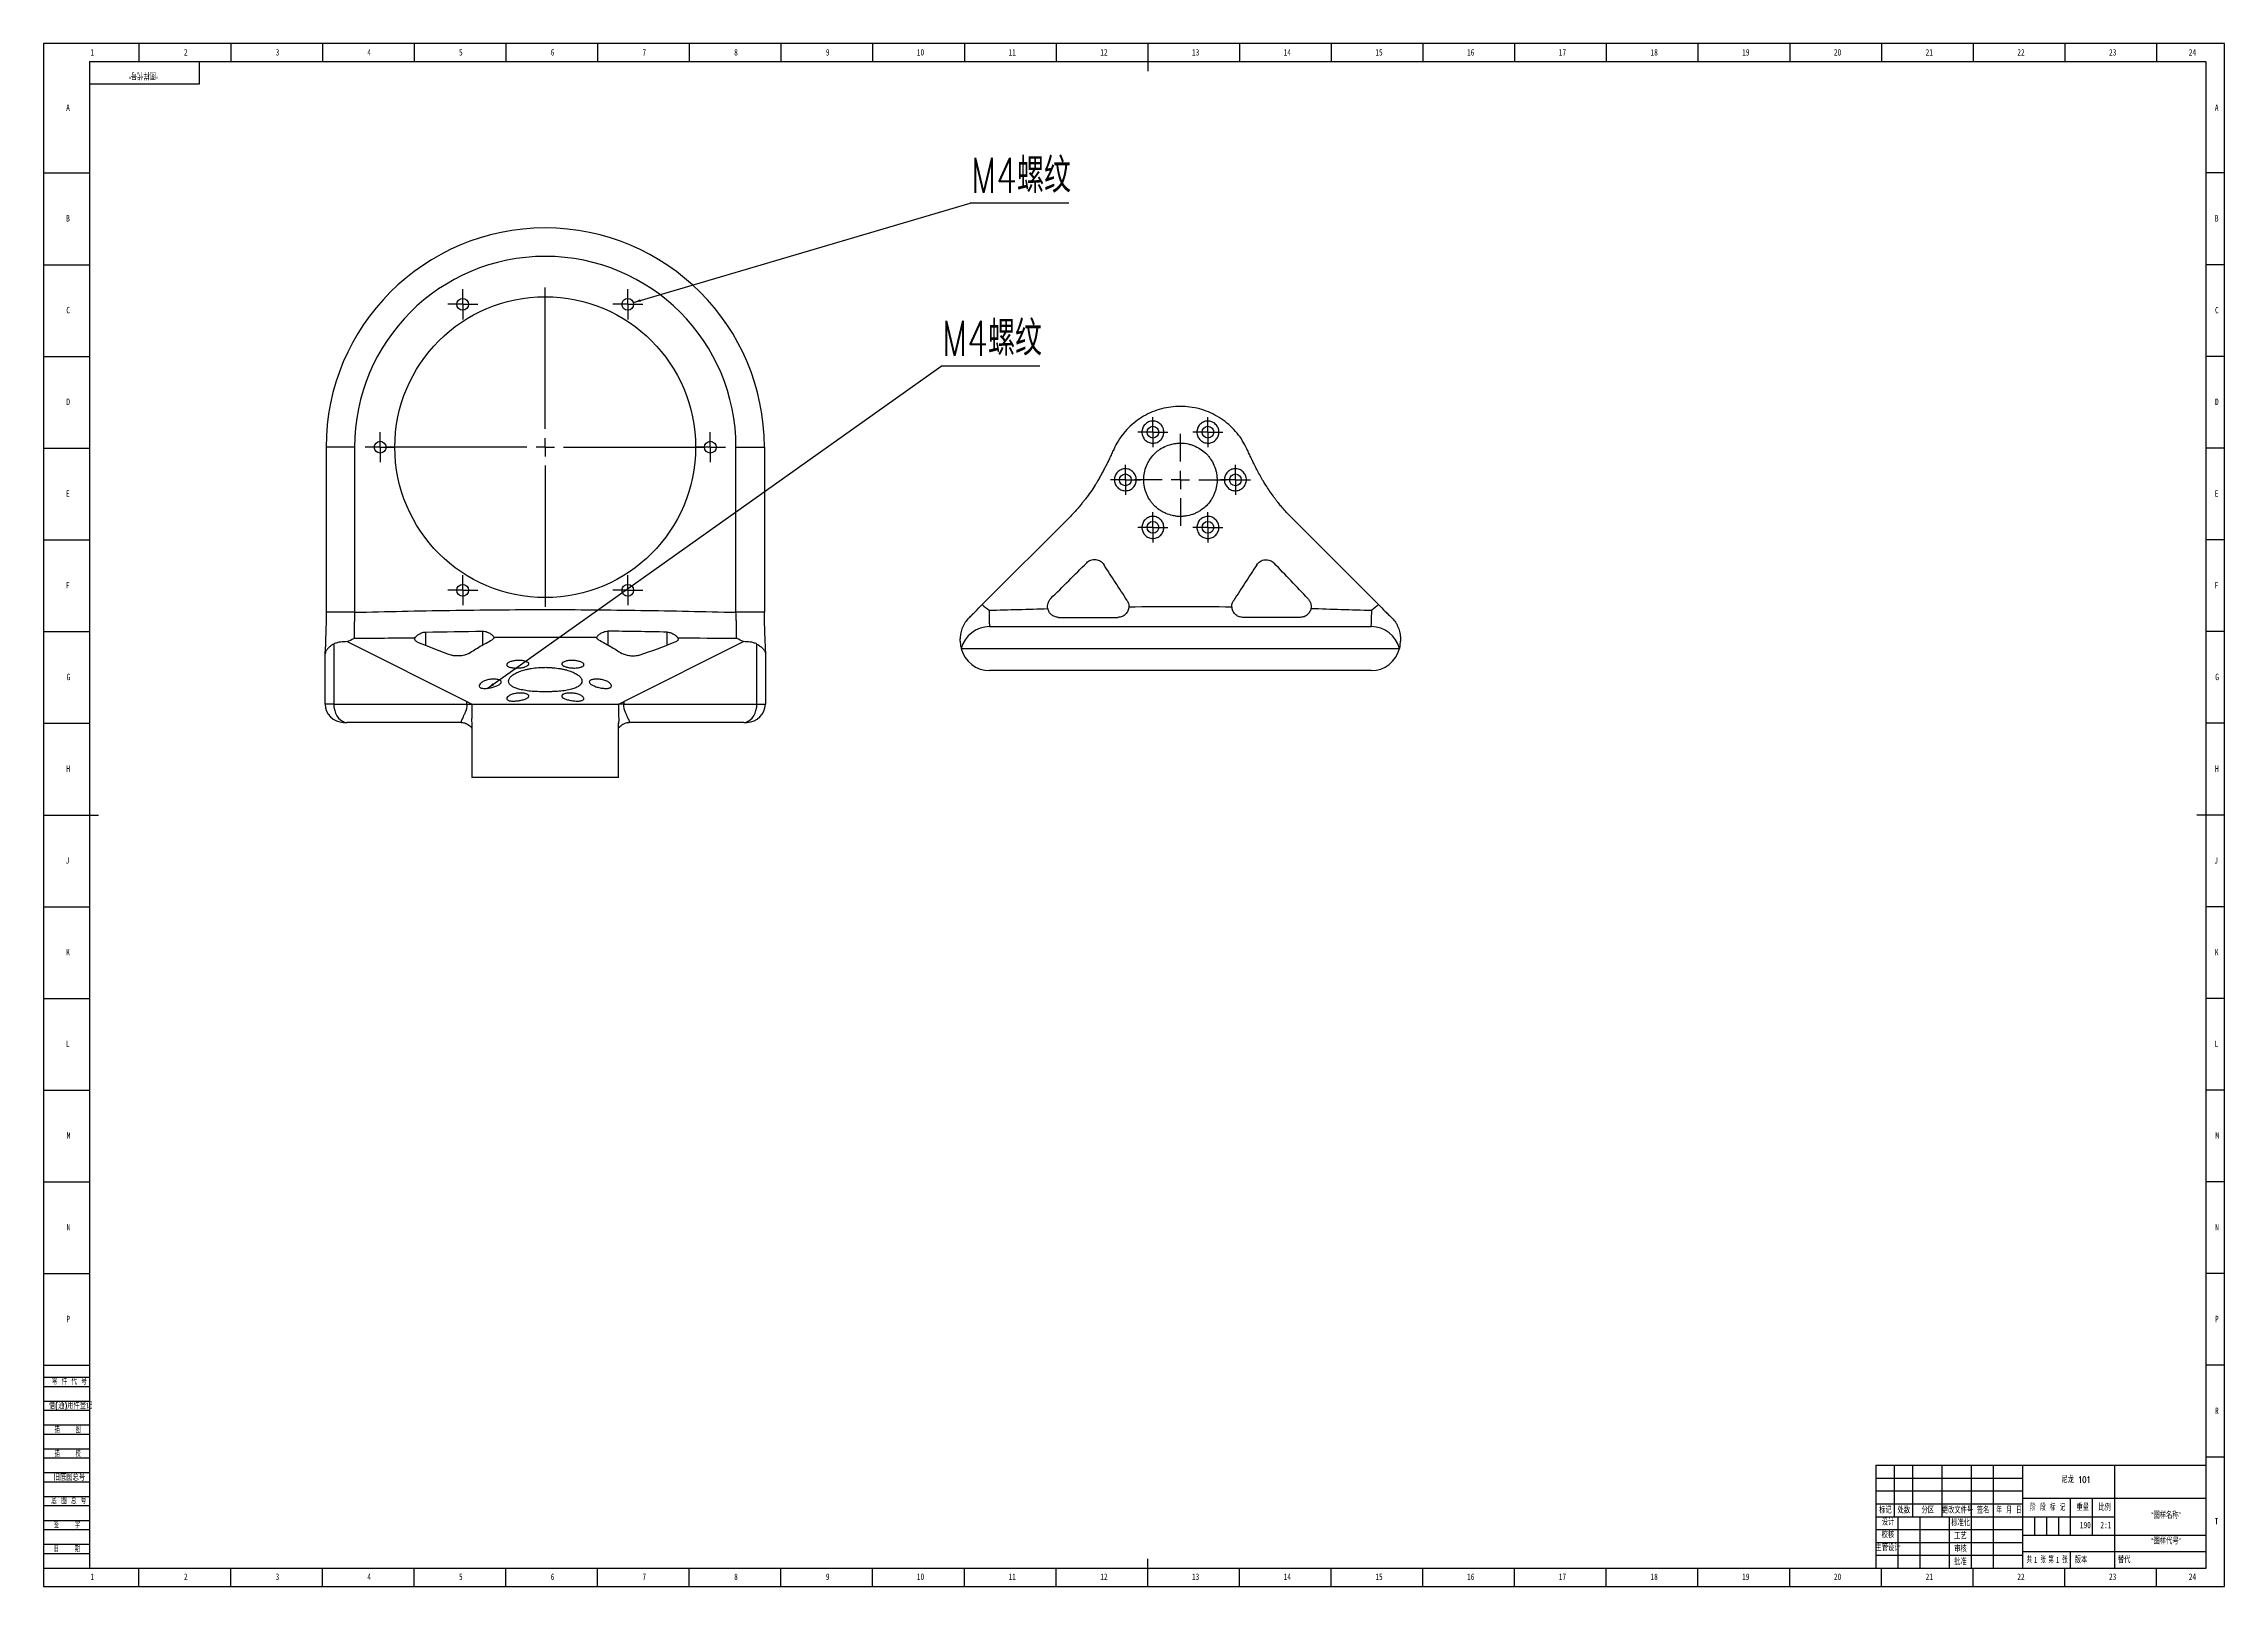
# Model space of a CAD drawing. Header units: millimetres. Extents: x 0 to 1189, y 0 to 841.
import ezdxf

# ---------------------------------------------------------------- set-up
doc = ezdxf.new("R2010")
doc.units = ezdxf.units.MM
for name, color, linetype in [('10', 7, 'Continuous'), ('5', 7, 'Continuous'), ('9', 7, 'Continuous'), ('SLD-0', 7, 'Continuous')]:
    doc.layers.add(name, color=color, linetype=linetype)
doc.styles.add('SLDTEXTSTYLE0', font='TXT', dxfattribs={"width": 0.7, "bigfont": 'bigfont'})
doc.styles.add('SLDTEXTSTYLE1', font='TXT', dxfattribs={"width": 0.6, "bigfont": 'bigfont'})
doc.styles.add('SLDTEXTSTYLE2', font='TXT', dxfattribs={"width": 0.614286, "bigfont": 'bigfont'})
doc.styles.add('SLDTEXTSTYLE3', font='TXT', dxfattribs={"width": 0.62, "bigfont": 'bigfont'})
doc.styles.add('SLDTEXTSTYLE4', font='TXT', dxfattribs={"width": 0.566667, "bigfont": 'bigfont'})
doc.styles.add('SLDTEXTSTYLE5', font='TXT', dxfattribs={"width": 0.7})
doc.dimstyles.new('SLDDIMSTYLE0', dxfattribs={"dimtxt": 0.18, "dimasz": 4.08, "dimexe": 0, "dimexo": 0.0625, "dimgap": 0, "dimtad": 0, "dimtih": 1, "dimtoh": 1, "dimdec": 0, "dimrnd": 1e-09, "dimzin": 0, "dimdsep": 46, "dimtxsty": 'Standard', "dimsah": 1, "dimcen": 0.09, "dimadec": 0, "dimazin": 0, "dimtfac": 4.08, "dimtdec": 0, "dimtofl": 0, "dimtmove": 0, "dimatfit": 3, "dimfxl": 0, "dimfrac": 2, "dimtolj": 1, "dimtzin": 0, "dimarcsym": 0})

msp = doc.modelspace()

# ---------------------------------------------------------------- texts
at = {"layer": '10', "char_height": 3.5}
for s, insert, attachment_point, style in [('1', (26.5, 838), 2, 'SLDTEXTSTYLE5'), ('2', (77.5, 838), 2, 'SLDTEXTSTYLE5'), ('3', (127.5, 838), 2, 'SLDTEXTSTYLE5'), ('4', (177.5, 838), 2, 'SLDTEXTSTYLE5'), ('5', (227.5, 838), 2, 'SLDTEXTSTYLE5'), ('6', (277.5, 838), 2, 'SLDTEXTSTYLE5'), ('7', (327.5, 838), 2, 'SLDTEXTSTYLE5'), ('8', (377.5, 838), 2, 'SLDTEXTSTYLE5'), ('9', (427.5, 838), 2, 'SLDTEXTSTYLE5'), ('10', (478.1, 838), 2, 'SLDTEXTSTYLE5'), ('11', (528.1, 838), 2, 'SLDTEXTSTYLE5'), ('12', (578.1, 838), 2, 'SLDTEXTSTYLE5'), ('13', (628.1, 838), 2, 'SLDTEXTSTYLE5'), ('14', (678.1, 838), 2, 'SLDTEXTSTYLE5'), ('15', (728.1, 838), 2, 'SLDTEXTSTYLE5'), ('16', (778.1, 838), 2, 'SLDTEXTSTYLE5'), ('17', (828.1, 838), 2, 'SLDTEXTSTYLE5'), ('18', (878.1, 838), 2, 'SLDTEXTSTYLE5'), ('19', (928.1, 838), 2, 'SLDTEXTSTYLE5'), ('20', (978.1, 838), 2, 'SLDTEXTSTYLE5'), ('21', (1028.1, 838), 2, 'SLDTEXTSTYLE5'), ('22', (1078.1, 838), 2, 'SLDTEXTSTYLE5'), ('23', (1128.1, 838), 2, 'SLDTEXTSTYLE5'), ('24', (1171.6, 838), 2, 'SLDTEXTSTYLE5'), ('A', (13.3, 807.8), 2, 'SLDTEXTSTYLE5'), ('A', (1184.8, 807.8), 2, 'SLDTEXTSTYLE5'), ('B', (13.3, 747.5), 2, 'SLDTEXTSTYLE5'), ('B', (1184.8, 747.5), 2, 'SLDTEXTSTYLE5'), ('C', (13.4, 697.5), 2, 'SLDTEXTSTYLE5'), ('C', (1184.9, 697.5), 2, 'SLDTEXTSTYLE5'), ('D', (13.4, 647.5), 2, 'SLDTEXTSTYLE5'), ('D', (1184.9, 647.5), 2, 'SLDTEXTSTYLE5'), ('E', (13.3, 597.5), 2, 'SLDTEXTSTYLE5'), ('E', (1184.8, 597.5), 2, 'SLDTEXTSTYLE5'), ('F', (13.2, 547.5), 2, 'SLDTEXTSTYLE5'), ('F', (1184.7, 547.5), 2, 'SLDTEXTSTYLE5'), ('G', (13.5, 497.5), 2, 'SLDTEXTSTYLE5'), ('G', (1185, 497.5), 2, 'SLDTEXTSTYLE5'), ('H', (13.4, 447.5), 2, 'SLDTEXTSTYLE5'), ('H', (1184.9, 447.5), 2, 'SLDTEXTSTYLE5'), ('J', (13, 397.5), 2, 'SLDTEXTSTYLE5'), ('J', (1184.5, 397.5), 2, 'SLDTEXTSTYLE5'), ('K', (13.3, 347.5), 2, 'SLDTEXTSTYLE5'), ('K', (1184.8, 347.5), 2, 'SLDTEXTSTYLE5'), ('L', (13.2, 297.5), 2, 'SLDTEXTSTYLE5'), ('L', (1184.7, 297.5), 2, 'SLDTEXTSTYLE5'), ('M', (13.6, 247.5), 2, 'SLDTEXTSTYLE5'), ('M', (1185.1, 247.5), 2, 'SLDTEXTSTYLE5'), ('N', (13.5, 197.5), 2, 'SLDTEXTSTYLE5'), ('N', (1185, 197.5), 2, 'SLDTEXTSTYLE5'), ('P', (13.4, 147.5), 2, 'SLDTEXTSTYLE5'), ('P', (1184.9, 147.5), 2, 'SLDTEXTSTYLE5'), ('R', (1184.9, 97.5), 2, 'SLDTEXTSTYLE5'), ('尼龙 101', (1108.1, 59.9), 2, 'SLDTEXTSTYLE0'), ('“图样名称”', (1157.2, 40.5), 2, 'SLDTEXTSTYLE0'), ('T', (1184.7, 37.3), 2, 'SLDTEXTSTYLE5'), ('校核', (1005.5, 29.9), 2, 'SLDTEXTSTYLE0'), ('190', (1113.2, 35.2), 2, 'SLDTEXTSTYLE5'), ('“图样代号”', (1157.2, 26.4), 2, 'SLDTEXTSTYLE0'), ('主管设计', (1005.6, 22.8), 2, 'SLDTEXTSTYLE0'), ('1', (1085.1, 16.2), 1, 'SLDTEXTSTYLE5'), ('1', (1097.1, 16.2), 1, 'SLDTEXTSTYLE5'), ('1', (26.5, 7), 2, 'SLDTEXTSTYLE5'), ('2', (77.5, 7), 2, 'SLDTEXTSTYLE5'), ('3', (127.5, 7), 2, 'SLDTEXTSTYLE5'), ('4', (177.5, 7), 2, 'SLDTEXTSTYLE5'), ('5', (227.5, 7), 2, 'SLDTEXTSTYLE5'), ('6', (277.5, 7), 2, 'SLDTEXTSTYLE5'), ('7', (327.5, 7), 2, 'SLDTEXTSTYLE5'), ('8', (377.5, 7), 2, 'SLDTEXTSTYLE5'), ('9', (427.5, 7), 2, 'SLDTEXTSTYLE5'), ('10', (478.1, 7), 2, 'SLDTEXTSTYLE5'), ('11', (528.1, 7), 2, 'SLDTEXTSTYLE5'), ('12', (578.1, 7), 2, 'SLDTEXTSTYLE5'), ('13', (628.1, 7), 2, 'SLDTEXTSTYLE5'), ('14', (678.1, 7), 2, 'SLDTEXTSTYLE5'), ('15', (728.1, 7), 2, 'SLDTEXTSTYLE5'), ('16', (778.1, 7), 2, 'SLDTEXTSTYLE5'), ('17', (828.1, 7), 2, 'SLDTEXTSTYLE5'), ('18', (878.1, 7), 2, 'SLDTEXTSTYLE5'), ('19', (928.1, 7), 2, 'SLDTEXTSTYLE5'), ('20', (978.1, 7), 2, 'SLDTEXTSTYLE5'), ('21', (1028.1, 7), 2, 'SLDTEXTSTYLE5'), ('22', (1078.1, 7), 2, 'SLDTEXTSTYLE5'), ('23', (1128.1, 7), 2, 'SLDTEXTSTYLE5'), ('24', (1171.6, 7), 2, 'SLDTEXTSTYLE5')]:
    msp.add_mtext(s, dxfattribs=dict(at, insert=insert, attachment_point=attachment_point, style=style))
at = {"layer": '10', "color": 7, "insert": (1110.8, 16.2), "char_height": 3.5, "attachment_point": 2, "style": 'SLDTEXTSTYLE0'}
msp.add_mtext('版本', dxfattribs=at)
at = {"layer": '9', "color": 7, "char_height": 3.5}
for s, insert, attachment_point, style in [('零 件 代 号', (4.5, 113.4), 1, 'SLDTEXTSTYLE2'), ('借(通)用件登记', (2.9, 100.3), 1, 'SLDTEXTSTYLE0'), ('描    图', (13.1, 87.2), 2, 'SLDTEXTSTYLE4'), ('描    校', (13.1, 74.1), 2, 'SLDTEXTSTYLE4'), ('旧底图总号', (5.5, 61.2), 1, 'SLDTEXTSTYLE0'), ('底 图 总 号', (4.2, 48.4), 1, 'SLDTEXTSTYLE2'), ('标记', (1004.2, 43.3), 2, 'SLDTEXTSTYLE0'), ('设计', (1005.6, 36.8), 2, 'SLDTEXTSTYLE0'), ('处数', (1014.2, 43.3), 2, 'SLDTEXTSTYLE0'), ('分区', (1027.3, 43.3), 2, 'SLDTEXTSTYLE0'), ('更改文件号', (1043.5, 43.3), 2, 'SLDTEXTSTYLE0'), ('标准化', (1045.2, 36.4), 2, 'SLDTEXTSTYLE0'), ('签名', (1057.5, 43.3), 2, 'SLDTEXTSTYLE0'), ('年 月 日', (1071.6, 43.3), 2, 'SLDTEXTSTYLE3'), ('阶 段 标 记', (1092.7, 44.8), 2, 'SLDTEXTSTYLE2'), ('重量', (1111.8, 44.8), 2, 'SLDTEXTSTYLE0'), ('比例', (1123.7, 44.8), 2, 'SLDTEXTSTYLE0'), ('签    字', (12.7, 35.2), 2, 'SLDTEXTSTYLE4'), ('工艺', (1045.1, 29.2), 2, 'SLDTEXTSTYLE0'), ('日    期', (12.7, 22.2), 2, 'SLDTEXTSTYLE4'), ('批准', (1045.1, 15.2), 2, 'SLDTEXTSTYLE0'), ('审核', (1045.1, 22.2), 2, 'SLDTEXTSTYLE0'), ('共  张', (1086.4, 16.2), 2, 'SLDTEXTSTYLE1'), ('第  张', (1098.3, 16.2), 2, 'SLDTEXTSTYLE1')]:
    msp.add_mtext(s, dxfattribs=dict(at, insert=insert, attachment_point=attachment_point, style=style))
at = {"layer": 'SLD-0', "insert": (54.4, 821.9), "char_height": 3.5, "attachment_point": 2, "rotation": 180, "style": 'SLDTEXTSTYLE0'}
msp.add_mtext('“图样代号”', dxfattribs=at)
at = {"layer": 'SLD-0', "char_height": 3.5}
for s, insert, attachment_point, style in [('2:1', (1124.4, 35.2), 2, 'SLDTEXTSTYLE5'), ('替代', (1130.9, 16.2), 1, 'SLDTEXTSTYLE0')]:
    msp.add_mtext(s, dxfattribs=dict(at, insert=insert, attachment_point=attachment_point, style=style))

# ---------------------------------------------------------------- blocks, each defined once
blk = doc.blocks.new('SW_NOTE_0')
at = {"layer": '10', "color": 0}
blk.add_line((53.8, 0), (0, 0), dxfattribs=at)
at = {"layer": '10', "color": 0, "insert": (0.5, 24.7), "char_height": 19.05, "attachment_point": 1, "style": 'SLDTEXTSTYLE0'}
blk.add_mtext('M4螺纹', dxfattribs=at)
blk = doc.blocks.new('SW_NOTE_0_1')
at = {"layer": '10', "color": 0}
blk.add_line((53.8, 0), (0, 0), dxfattribs=at)
at = {"layer": '10', "color": 0, "insert": (0.4, 24.6), "char_height": 19.05, "attachment_point": 1, "style": 'SLDTEXTSTYLE0'}
blk.add_mtext('M4螺纹', dxfattribs=at)
blk = doc.blocks.new('SW_CENTERMARKSYMBOL_0')
at = {"layer": '10', "color": 0}
for p, q in [((-5, 0), (-8.2, 0)), ((0, 0), (-5, 0)), ((0, 5), (0, 8.2)), ((0, 0), (0, 5)), ((0, 0), (0, -5)), ((0, 0), (5, 0)), ((5, 0), (8.2, 0)), ((0, -5), (0, -8.2))]:
    blk.add_line(p, q, dxfattribs=at)
blk = doc.blocks.new('SW_CENTERMARKSYMBOL_1')
at = {"layer": '10', "color": 0}
for p, q in [((-5, 0), (-8.2, 0)), ((0, 0), (-5, 0)), ((0, 5), (0, 8.2)), ((0, 0), (0, 5)), ((0, 0), (0, -5)), ((0, 0), (5, 0)), ((5, 0), (8.2, 0)), ((0, -5), (0, -8.2))]:
    blk.add_line(p, q, dxfattribs=at)
blk = doc.blocks.new('SW_CENTERMARKSYMBOL_2')
at = {"layer": '10', "color": 0}
for p, q in [((0, 10), (0, 87)), ((-10, 0), (-87, 0)), ((0, 0), (-5, 0)), ((0, 0), (0, 5)), ((0, 0), (0, -5)), ((0, 0), (5, 0)), ((10, 0), (87, 0)), ((0, -10), (0, -87))]:
    blk.add_line(p, q, dxfattribs=at)
blk = doc.blocks.new('SW_CENTERMARKSYMBOL_3')
at = {"layer": '10', "color": 0}
for p, q in [((-5, 0), (-8.2, 0)), ((0, 0), (-5, 0)), ((0, 5), (0, 8.2)), ((0, 0), (0, 5)), ((0, 0), (0, -5)), ((0, 0), (5, 0)), ((5, 0), (8.2, 0)), ((0, -5), (0, -8.2))]:
    blk.add_line(p, q, dxfattribs=at)
blk = doc.blocks.new('SW_CENTERMARKSYMBOL_4')
at = {"layer": '10', "color": 0}
for p, q in [((-5, 0), (-8.2, 0)), ((0, 0), (-5, 0)), ((0, 5), (0, 8.2)), ((0, 0), (0, 5)), ((0, 0), (0, -5)), ((0, 0), (5, 0)), ((5, 0), (8.2, 0)), ((0, -5), (0, -8.2))]:
    blk.add_line(p, q, dxfattribs=at)
blk = doc.blocks.new('SW_CENTERMARKSYMBOL_5')
at = {"layer": '10', "color": 0}
for p, q in [((-5, 0), (-8.2, 0)), ((0, 0), (-5, 0)), ((0, 5), (0, 8.2)), ((0, 0), (0, 5)), ((0, 0), (0, -5)), ((0, 0), (5, 0)), ((5, 0), (8.2, 0)), ((0, -5), (0, -8.2))]:
    blk.add_line(p, q, dxfattribs=at)
blk = doc.blocks.new('SW_CENTERMARKSYMBOL_6')
at = {"layer": '10', "color": 0}
for p, q in [((-5, 0), (-8.2, 0)), ((0, 0), (-5, 0)), ((0, 5), (0, 8.2)), ((0, 0), (0, 5)), ((0, 0), (0, -5)), ((0, 0), (5, 0)), ((5, 0), (8.2, 0)), ((0, -5), (0, -8.2))]:
    blk.add_line(p, q, dxfattribs=at)
blk = doc.blocks.new('SW_CENTERMARKSYMBOL_7')
at = {"layer": '10', "color": 0}
for p, q in [((-5, 0), (-8.2, 0)), ((0, 0), (-5, 0)), ((0, 5), (0, 8.2)), ((0, 0), (0, 5)), ((0, 0), (0, -5)), ((0, 0), (5, 0)), ((5, 0), (8.2, 0)), ((0, -5), (0, -8.2))]:
    blk.add_line(p, q, dxfattribs=at)
blk = doc.blocks.new('SW_CENTERMARKSYMBOL_8')
at = {"layer": '10', "color": 0}
for p, q in [((0, 10), (0, 25)), ((-10, 0), (-25, 0)), ((0, 0), (-5, 0)), ((0, 0), (0, 5)), ((0, 0), (0, -5)), ((0, 0), (5, 0)), ((10, 0), (25, 0)), ((0, -10), (0, -25))]:
    blk.add_line(p, q, dxfattribs=at)
blk = doc.blocks.new('SW_CENTERMARKSYMBOL_9')
at = {"layer": '10', "color": 0}
for p, q in [((-5, 0), (-8.2, 0)), ((0, 0), (-5, 0)), ((0, 5), (0, 8.2)), ((0, 0), (0, 5)), ((0, 0), (0, -5)), ((0, 0), (5, 0)), ((5, 0), (8.2, 0)), ((0, -5), (0, -8.2))]:
    blk.add_line(p, q, dxfattribs=at)
blk = doc.blocks.new('SW_CENTERMARKSYMBOL_10')
at = {"layer": '10', "color": 0}
for p, q in [((-5, 0), (-8.2, 0)), ((0, 0), (-5, 0)), ((0, 5), (0, 8.2)), ((0, 0), (0, 5)), ((0, 0), (0, -5)), ((0, 0), (5, 0)), ((5, 0), (8.2, 0)), ((0, -5), (0, -8.2))]:
    blk.add_line(p, q, dxfattribs=at)
blk = doc.blocks.new('SW_CENTERMARKSYMBOL_11')
at = {"layer": '10', "color": 0}
for p, q in [((-5, 0), (-8.2, 0)), ((0, 0), (-5, 0)), ((0, 5), (0, 8.2)), ((0, 0), (0, 5)), ((0, 0), (0, -5)), ((0, 0), (5, 0)), ((5, 0), (8.2, 0)), ((0, -5), (0, -8.2))]:
    blk.add_line(p, q, dxfattribs=at)
blk = doc.blocks.new('SW_CENTERMARKSYMBOL_12')
at = {"layer": '10', "color": 0}
for p, q in [((-5, 0), (-8.2, 0)), ((0, 0), (-5, 0)), ((0, 5), (0, 8.2)), ((0, 0), (0, 5)), ((0, 0), (0, -5)), ((0, 0), (5, 0)), ((5, 0), (8.2, 0)), ((0, -5), (0, -8.2))]:
    blk.add_line(p, q, dxfattribs=at)
blk = doc.blocks.new('SW_CENTERMARKSYMBOL_13')
at = {"layer": '10', "color": 0}
for p, q in [((-5, 0), (-8.2, 0)), ((0, 0), (-5, 0)), ((0, 5), (0, 8.2)), ((0, 0), (0, 5)), ((0, 0), (0, -5)), ((0, 0), (5, 0)), ((5, 0), (8.2, 0)), ((0, -5), (0, -8.2))]:
    blk.add_line(p, q, dxfattribs=at)

# ---------------------------------------------------------------- linework, layer by layer
at = {"color": 7, "linetype": 'Continuous', "lineweight": 25}
for p, q in [((154.1, 621), (154.1, 531)), ((169.5, 621), (154.1, 621)), ((169.5, 621), (169.5, 531)), ((377.5, 531), (377.5, 621)), ((377.5, 621), (393, 621)), ((393, 621), (393, 531)), ((559.8, 583.2), (511.7, 535.2)), ((727.8, 535.2), (679.8, 583.2)), ((169.5, 531), (154.1, 531)), ((393, 531), (377.5, 531)), ((515.8, 523.2), (723.8, 523.2)), ((158.2, 513.7), (158.2, 481)), ((165.5, 515), (230.8, 482.3)), ((316.3, 482.3), (381.6, 515)), ((388.9, 481), (388.9, 513.7)), ((153.5, 481), (153.5, 508.4)), ((393.5, 508.4), (393.5, 481)), ((500.3, 511.2), (739.3, 511.2)), ((723.8, 499.2), (515.8, 499.2)), ((158.2, 481), (153.5, 481)), ((158.2, 481), (230.8, 481)), ((230.8, 481), (230.8, 482.3)), ((230.8, 481), (233.7, 481)), ((316.3, 481), (313.4, 481)), ((316.3, 482.3), (316.3, 481)), ((316.3, 481), (388.9, 481)), ((388.9, 481), (393.5, 481)), ((163.5, 471), (165.3, 471)), ((227.7, 471), (165.3, 471)), ((233.5, 470.6), (233.5, 441)), ((233.6, 470.4), (233.6, 470.6)), ((313.5, 441), (313.5, 470.7)), ((313.5, 470.7), (313.5, 470.3)), ((381.8, 471), (319.4, 471)), ((381.8, 471), (383.5, 471)), ((313.5, 441), (233.5, 441))]:
    msp.add_line(p, q, dxfattribs=at)
at = {"color": 8, "linetype": 'Continuous', "lineweight": 25}
for p, q in [((208.3, 520.2), (208.3, 513)), ((239.5, 513.2), (239.5, 520.7)), ((307.6, 520.7), (307.6, 513.2)), ((339.9, 513), (339.9, 520.2))]:
    msp.add_line(p, q, dxfattribs=at)
at = {"color": 7, "linetype": 'Continuous', "lineweight": 25, "flags": 128}
for points in [[(158.2, 481), (158.3, 479.2), (158.7, 477.5), (159.2, 476), (159.9, 474.5), (160.8, 473.3), (161.8, 472.3), (162.9, 471.6), (164.1, 471.1), (165.3, 471)], [(381.8, 471), (383, 471.1), (384.2, 471.6), (385.3, 472.3), (386.3, 473.3), (387.2, 474.5), (387.9, 476), (388.4, 477.5), (388.8, 479.2), (388.9, 481)]]:
    msp.add_lwpolyline(points, dxfattribs=at)
at = {"color": 7, "linetype": 'Continuous', "lineweight": 25}
for centre, radius in [((273.5, 621), 82), ((228.5, 698.9), 3.2), ((318.5, 698.9), 3.2), ((604.8, 629.2), 3.2), ((634.8, 629.2), 3.2), ((183.5, 621), 3.2), ((363.5, 621), 3.2), ((589.8, 603.2), 3.2), ((649.8, 603.2), 3.2), ((604.8, 577.3), 3.2), ((634.8, 577.3), 3.2), ((228.5, 543), 3.2), ((318.5, 543), 3.2)]:
    msp.add_circle(centre, radius, dxfattribs=at)
for centre, radius, start, end in [((273.5, 621), 119.5, 0, 180), ((273.5, 621), 104, 0, 180), ((515.8, 507.2), 16, 90, 165.5225), ((723.8, 507.2), 16, 14.4775, 90), ((515.8, 515.2), 16, 194.4775, 270), ((723.8, 515.2), 16, 270, 345.5225), ((163.5, 481), 10, 180, 270), ((383.5, 481), 10, 270, 0)]:
    msp.add_arc(centre, radius, start, end, dxfattribs=at)
for points, knots in [([(656.4, 619.2), (655.8, 620.5), (654.4, 623.5), (651.6, 627.7), (648.2, 631.6), (644.2, 635.1), (639.8, 638), (635.1, 640.3), (630.2, 642), (625, 643), (619.8, 643.4), (614.6, 643), (609.4, 642), (604.4, 640.3), (599.7, 638), (595.4, 635.1), (591.4, 631.6), (588, 627.7), (585.1, 623.5), (583.8, 620.5), (583.1, 619.2)], [0, 0, 0, 0, 0.04901, 0.105387, 0.161764, 0.218141, 0.274517, 0.330894, 0.387271, 0.443648, 0.500025, 0.556402, 0.612778, 0.669155, 0.725532, 0.781909, 0.838286, 0.894663, 0.951039, 1, 1, 1, 1]), ([(610.8, 629.2), (610.8, 628.8), (610.7, 628.5), (610.6, 627.7), (610.5, 627.3), (610.2, 626.6), (610, 626.3), (609.6, 625.6), (609.3, 625.3), (608.8, 624.7), (608.5, 624.5), (607.8, 624), (607.4, 623.8), (606.7, 623.5), (606.3, 623.4), (605.5, 623.2), (605.1, 623.2), (604.3, 623.2), (603.9, 623.3), (603.1, 623.4), (602.7, 623.6), (602, 623.9), (601.7, 624.1), (601, 624.5), (600.7, 624.8), (600.2, 625.3), (600, 625.6), (599.6, 626.3), (599.4, 626.6), (599.1, 627.3), (599, 627.6), (598.8, 628.4), (598.8, 628.8), (598.8, 629.5), (598.8, 629.9), (599, 630.7), (599.1, 631), (599.3, 631.8), (599.5, 632.1), (599.9, 632.8), (600.2, 633.1), (600.8, 633.7), (601.1, 633.9), (601.7, 634.4), (602.1, 634.6), (602.8, 634.9), (603.2, 635), (604, 635.2), (604.4, 635.2), (605.2, 635.2), (605.6, 635.2), (606.4, 635), (606.8, 634.9), (607.5, 634.6), (607.9, 634.4), (608.5, 633.9), (608.8, 633.7), (609.6, 632.8), (610.1, 632.2), (610.5, 631.1), (610.6, 630.7), (610.7, 630), (610.8, 629.6), (610.8, 629.2)], [0, 0, 0, 0, 0.03125, 0.03125, 0.0625, 0.0625, 0.09375, 0.09375, 0.125, 0.125, 0.15625, 0.15625, 0.1875, 0.1875, 0.21875, 0.21875, 0.25, 0.25, 0.28125, 0.28125, 0.3125, 0.3125, 0.34375, 0.34375, 0.375, 0.375, 0.40625, 0.40625, 0.4375, 0.4375, 0.46875, 0.46875, 0.5, 0.5, 0.53125, 0.53125, 0.5625, 0.5625, 0.59375, 0.59375, 0.625, 0.625, 0.65625, 0.65625, 0.6875, 0.6875, 0.71875, 0.71875, 0.75, 0.75, 0.78125, 0.78125, 0.8125, 0.8125, 0.84375, 0.84375, 0.875, 0.875, 0.9375, 0.9375, 0.96875, 0.96875, 1, 1, 1, 1]), ([(640.8, 629.2), (640.8, 628.5), (640.6, 627.7), (640.2, 626.7), (640.1, 626.3), (639.7, 625.7), (639.4, 625.4), (638.9, 624.8), (638.6, 624.6), (638, 624.1), (637.6, 623.9), (636.9, 623.6), (636.6, 623.5), (635.8, 623.3), (635.4, 623.2), (634.6, 623.2), (634.2, 623.2), (633.4, 623.4), (633, 623.5), (632.2, 623.8), (631.9, 624), (631.2, 624.4), (630.9, 624.7), (630.3, 625.2), (630, 625.5), (629.6, 626.2), (629.4, 626.5), (629.1, 627.2), (629, 627.6), (628.8, 628.4), (628.8, 628.8), (628.8, 629.5), (628.8, 629.9), (629, 630.7), (629.1, 631), (629.3, 631.8), (629.5, 632.1), (629.9, 632.8), (630.2, 633.1), (630.7, 633.6), (631, 633.9), (631.6, 634.3), (632, 634.5), (632.7, 634.9), (633.1, 635), (633.8, 635.2), (634.2, 635.2), (635, 635.2), (635.5, 635.2), (636.2, 635.1), (636.6, 634.9), (637.4, 634.6), (637.8, 634.5), (638.4, 634), (638.7, 633.7), (639.3, 633.2), (639.6, 632.9), (640, 632.2), (640.2, 631.8), (640.6, 630.8), (640.8, 630), (640.8, 629.2)], [0, 0, 0, 0, 0.0625, 0.0625, 0.09375, 0.09375, 0.125, 0.125, 0.15625, 0.15625, 0.1875, 0.1875, 0.21875, 0.21875, 0.25, 0.25, 0.28125, 0.28125, 0.3125, 0.3125, 0.34375, 0.34375, 0.375, 0.375, 0.40625, 0.40625, 0.4375, 0.4375, 0.46875, 0.46875, 0.5, 0.5, 0.53125, 0.53125, 0.5625, 0.5625, 0.59375, 0.59375, 0.625, 0.625, 0.65625, 0.65625, 0.6875, 0.6875, 0.71875, 0.71875, 0.75, 0.75, 0.78125, 0.78125, 0.8125, 0.8125, 0.84375, 0.84375, 0.875, 0.875, 0.90625, 0.90625, 0.9375, 0.9375, 1, 1, 1, 1]), ([(583.1, 619.2), (582.7, 618.4), (582, 616.6), (580.9, 614.3), (579.9, 612.2), (578.9, 610.4), (577.9, 608.4), (576.7, 606.2), (575.5, 604), (574.3, 602), (572.8, 599.5), (570.8, 596.5), (568.7, 593.7), (567.1, 591.6), (565.9, 590.1), (564.4, 588.2), (562.3, 585.8), (560.7, 584.2), (559.8, 583.2)], [0, 0, 0, 0, 0.063584, 0.131177, 0.183108, 0.225232, 0.275974, 0.335448, 0.399381, 0.454439, 0.500002, 0.601526, 0.707672, 0.741515, 0.782987, 0.83991, 0.912216, 1, 1, 1, 1]), ([(599.8, 603.2), (599.8, 602), (599.9, 600.7), (600.3, 598.8), (600.4, 598.2), (600.8, 597), (601, 596.4), (601.7, 594.6), (602.3, 593.5), (603.3, 591.9), (603.7, 591.4), (604.5, 590.4), (604.9, 589.9), (606.3, 588.5), (607.2, 587.6), (608.8, 586.5), (609.4, 586.1), (610.6, 585.5), (611.2, 585.2), (613, 584.4), (614.2, 584), (616.2, 583.6), (616.9, 583.4), (618.2, 583.3), (618.9, 583.2), (620.2, 583.2), (620.9, 583.3), (622.2, 583.4), (622.9, 583.5), (624.9, 583.9), (626.2, 584.2), (628, 585), (628.6, 585.3), (629.8, 585.9), (630.4, 586.3), (632, 587.4), (633, 588.2), (634.9, 590), (635.7, 591), (636.8, 592.6), (637.1, 593.2), (637.7, 594.3), (638, 594.9), (638.7, 596.7), (639.1, 597.9), (639.6, 600.3), (639.8, 601.6), (639.8, 604.1), (639.7, 605.4), (639.4, 607.3), (639.2, 607.9), (638.9, 609.2), (638.7, 609.8), (638, 611.6), (637.4, 612.7), (636.4, 614.4), (636, 614.9), (635.2, 616), (634.8, 616.5), (633.4, 617.9), (632.4, 618.8), (630.2, 620.3), (629.1, 621), (627.2, 621.8), (626.6, 622.1), (625.3, 622.5), (624.7, 622.6), (622.7, 623.1), (621.4, 623.2), (619.3, 623.2), (618.7, 623.2), (617.3, 623.1), (616.7, 623), (614.7, 622.6), (613.4, 622.2), (610.9, 621.2), (609.7, 620.6), (608.1, 619.5), (607.5, 619.1), (606.5, 618.2), (606, 617.7), (604.6, 616.3), (603.8, 615.3), (602.7, 613.7), (602.4, 613.1), (601.8, 611.9), (601.5, 611.4), (600.8, 609.6), (600.4, 608.3), (599.9, 605.8), (599.8, 604.5), (599.8, 603.2)], [0, 0, 0, 0, 0.03125, 0.03125, 0.046875, 0.046875, 0.0625, 0.0625, 0.09375, 0.09375, 0.109375, 0.109375, 0.125, 0.125, 0.15625, 0.15625, 0.171875, 0.171875, 0.1875, 0.1875, 0.21875, 0.21875, 0.234375, 0.234375, 0.25, 0.25, 0.265625, 0.265625, 0.28125, 0.28125, 0.3125, 0.3125, 0.328125, 0.328125, 0.34375, 0.34375, 0.375, 0.375, 0.40625, 0.40625, 0.421875, 0.421875, 0.4375, 0.4375, 0.46875, 0.46875, 0.5, 0.5, 0.53125, 0.53125, 0.546875, 0.546875, 0.5625, 0.5625, 0.59375, 0.59375, 0.609375, 0.609375, 0.625, 0.625, 0.65625, 0.65625, 0.6875, 0.6875, 0.703125, 0.703125, 0.71875, 0.71875, 0.75, 0.75, 0.765625, 0.765625, 0.78125, 0.78125, 0.8125, 0.8125, 0.84375, 0.84375, 0.859375, 0.859375, 0.875, 0.875, 0.90625, 0.90625, 0.921875, 0.921875, 0.9375, 0.9375, 0.96875, 0.96875, 1, 1, 1, 1]), ([(679.8, 583.2), (678.8, 584.2), (677.2, 585.9), (675, 588.4), (673.4, 590.4), (672.2, 591.9), (671.2, 593.2), (669.9, 595), (668.3, 597.3), (666.5, 600), (664.9, 602.6), (663.4, 605.2), (661.9, 608), (660.7, 610.3), (659.7, 612.3), (658.7, 614.4), (657.6, 616.7), (656.8, 618.4), (656.5, 619.2)], [0, 0, 0, 0, 0.092613, 0.167824, 0.225726, 0.266733, 0.302569, 0.338164, 0.420733, 0.500053, 0.559691, 0.634761, 0.713992, 0.778089, 0.819361, 0.871035, 0.937803, 1, 1, 1, 1]), ([(595.8, 603.2), (595.8, 602.9), (595.7, 602.5), (595.6, 601.7), (595.5, 601.3), (595.2, 600.6), (595, 600.3), (594.6, 599.6), (594.3, 599.3), (593.7, 598.7), (593.4, 598.4), (592.7, 598), (592.4, 597.8), (591.6, 597.5), (591.2, 597.4), (590.4, 597.3), (590, 597.2), (589.2, 597.3), (588.8, 597.3), (588, 597.5), (587.6, 597.6), (586.9, 598), (586.6, 598.2), (586, 598.6), (585.7, 598.9), (585.2, 599.4), (584.9, 599.7), (584.5, 600.3), (584.4, 600.7), (584.1, 601.3), (584, 601.7), (583.8, 602.4), (583.8, 602.8), (583.8, 603.6), (583.8, 603.9), (584, 604.7), (584.1, 605.1), (584.3, 605.8), (584.5, 606.1), (584.9, 606.8), (585.2, 607.1), (585.8, 607.7), (586.1, 608), (586.8, 608.4), (587.1, 608.6), (587.9, 608.9), (588.3, 609.1), (589.1, 609.2), (589.5, 609.2), (590.3, 609.2), (590.7, 609.2), (591.5, 609), (591.8, 608.9), (592.6, 608.6), (592.9, 608.4), (593.5, 607.9), (593.8, 607.7), (594.4, 607.1), (594.6, 606.8), (595, 606.2), (595.2, 605.8), (595.5, 605.1), (595.6, 604.8), (595.7, 604), (595.8, 603.6), (595.8, 603.2)], [0, 0, 0, 0, 0.03125, 0.03125, 0.0625, 0.0625, 0.09375, 0.09375, 0.125, 0.125, 0.15625, 0.15625, 0.1875, 0.1875, 0.21875, 0.21875, 0.25, 0.25, 0.28125, 0.28125, 0.3125, 0.3125, 0.34375, 0.34375, 0.375, 0.375, 0.40625, 0.40625, 0.4375, 0.4375, 0.46875, 0.46875, 0.5, 0.5, 0.53125, 0.53125, 0.5625, 0.5625, 0.59375, 0.59375, 0.625, 0.625, 0.65625, 0.65625, 0.6875, 0.6875, 0.71875, 0.71875, 0.75, 0.75, 0.78125, 0.78125, 0.8125, 0.8125, 0.84375, 0.84375, 0.875, 0.875, 0.90625, 0.90625, 0.9375, 0.9375, 0.96875, 0.96875, 1, 1, 1, 1]), ([(655.8, 603.2), (655.8, 602.5), (655.6, 601.8), (655.1, 600.4), (654.7, 599.7), (653.7, 598.6), (653.1, 598.2), (652, 597.7), (651.6, 597.5), (650.9, 597.3), (650.5, 597.3), (649.7, 597.2), (649.3, 597.3), (648.5, 597.4), (648, 597.5), (647.3, 597.8), (646.9, 598), (646.2, 598.4), (645.9, 598.7), (645.3, 599.2), (645.1, 599.5), (644.6, 600.2), (644.4, 600.5), (644.1, 601.3), (644, 601.6), (643.8, 602.4), (643.8, 602.8), (643.8, 603.6), (643.8, 603.9), (644, 604.7), (644.1, 605.1), (644.3, 605.8), (644.5, 606.1), (644.9, 606.8), (645.2, 607.1), (645.7, 607.6), (646, 607.9), (646.6, 608.3), (646.9, 608.5), (647.7, 608.9), (648, 609), (648.8, 609.2), (649.2, 609.2), (650, 609.3), (650.4, 609.2), (651.2, 609.1), (651.6, 609), (652.4, 608.7), (652.7, 608.5), (653.4, 608), (653.7, 607.8), (654.3, 607.2), (654.6, 606.9), (655, 606.2), (655.2, 605.9), (655.5, 605.1), (655.6, 604.8), (655.8, 604), (655.8, 603.6), (655.8, 603.2)], [0, 0, 0, 0, 0.0625, 0.0625, 0.125, 0.125, 0.1875, 0.1875, 0.21875, 0.21875, 0.25, 0.25, 0.28125, 0.28125, 0.3125, 0.3125, 0.34375, 0.34375, 0.375, 0.375, 0.40625, 0.40625, 0.4375, 0.4375, 0.46875, 0.46875, 0.5, 0.5, 0.53125, 0.53125, 0.5625, 0.5625, 0.59375, 0.59375, 0.625, 0.625, 0.65625, 0.65625, 0.6875, 0.6875, 0.71875, 0.71875, 0.75, 0.75, 0.78125, 0.78125, 0.8125, 0.8125, 0.84375, 0.84375, 0.875, 0.875, 0.90625, 0.90625, 0.9375, 0.9375, 0.96875, 0.96875, 1, 1, 1, 1]), ([(610.8, 577.3), (610.8, 576.9), (610.7, 576.5), (610.6, 575.7), (610.5, 575.4), (610.2, 574.7), (610, 574.3), (609.6, 573.7), (609.4, 573.3), (608.8, 572.8), (608.5, 572.5), (607.8, 572.1), (607.5, 571.9), (606.8, 571.6), (606.4, 571.5), (605.6, 571.3), (605.2, 571.3), (604.4, 571.3), (604, 571.3), (603.2, 571.5), (602.8, 571.6), (602.1, 571.9), (601.7, 572.1), (601.1, 572.5), (600.8, 572.8), (600.2, 573.4), (600, 573.7), (599.6, 574.3), (599.4, 574.7), (599.1, 575.4), (599, 575.7), (598.8, 576.5), (598.8, 576.9), (598.8, 577.6), (598.8, 578), (599, 578.8), (599.1, 579.1), (599.4, 579.8), (599.5, 580.2), (600, 580.8), (600.2, 581.2), (600.8, 581.7), (601.1, 582), (601.7, 582.4), (602.1, 582.6), (602.8, 582.9), (603.2, 583.1), (604, 583.2), (604.4, 583.3), (605.2, 583.3), (605.6, 583.2), (606.4, 583.1), (606.8, 582.9), (607.5, 582.6), (607.9, 582.4), (608.5, 582), (608.8, 581.7), (609.4, 581.2), (609.6, 580.9), (610, 580.2), (610.2, 579.9), (610.6, 578.8), (610.8, 578), (610.8, 577.3)], [0, 0, 0, 0, 0.03125, 0.03125, 0.0625, 0.0625, 0.09375, 0.09375, 0.125, 0.125, 0.15625, 0.15625, 0.1875, 0.1875, 0.21875, 0.21875, 0.25, 0.25, 0.28125, 0.28125, 0.3125, 0.3125, 0.34375, 0.34375, 0.375, 0.375, 0.40625, 0.40625, 0.4375, 0.4375, 0.46875, 0.46875, 0.5, 0.5, 0.53125, 0.53125, 0.5625, 0.5625, 0.59375, 0.59375, 0.625, 0.625, 0.65625, 0.65625, 0.6875, 0.6875, 0.71875, 0.71875, 0.75, 0.75, 0.78125, 0.78125, 0.8125, 0.8125, 0.84375, 0.84375, 0.875, 0.875, 0.90625, 0.90625, 0.9375, 0.9375, 1, 1, 1, 1]), ([(640.8, 577.3), (640.8, 576.9), (640.8, 576.5), (640.6, 575.8), (640.5, 575.4), (640.2, 574.7), (640, 574.3), (639.6, 573.7), (639.4, 573.4), (638.8, 572.8), (638.5, 572.6), (637.9, 572.1), (637.5, 571.9), (636.8, 571.6), (636.4, 571.5), (635.7, 571.3), (635.2, 571.3), (634.4, 571.3), (634, 571.3), (633.2, 571.4), (632.9, 571.6), (632.1, 571.9), (631.8, 572.1), (631.1, 572.5), (630.8, 572.8), (630.2, 573.3), (630, 573.6), (629.6, 574.3), (629.4, 574.6), (629.1, 575.3), (629, 575.7), (628.8, 576.5), (628.8, 576.9), (628.8, 577.6), (628.8, 578), (629, 578.8), (629.1, 579.1), (629.4, 579.8), (629.5, 580.2), (630, 580.8), (630.2, 581.1), (631, 582), (631.7, 582.4), (632.8, 582.9), (633.1, 583), (633.9, 583.2), (634.3, 583.3), (635.1, 583.3), (635.5, 583.2), (636.3, 583.1), (636.7, 583), (637.5, 582.6), (637.8, 582.5), (638.5, 582), (638.8, 581.7), (639.3, 581.2), (639.6, 580.9), (640, 580.2), (640.2, 579.9), (640.6, 578.8), (640.8, 578), (640.8, 577.3)], [0, 0, 0, 0, 0.03125, 0.03125, 0.0625, 0.0625, 0.09375, 0.09375, 0.125, 0.125, 0.15625, 0.15625, 0.1875, 0.1875, 0.21875, 0.21875, 0.25, 0.25, 0.28125, 0.28125, 0.3125, 0.3125, 0.34375, 0.34375, 0.375, 0.375, 0.40625, 0.40625, 0.4375, 0.4375, 0.46875, 0.46875, 0.5, 0.5, 0.53125, 0.53125, 0.5625, 0.5625, 0.59375, 0.59375, 0.625, 0.625, 0.6875, 0.6875, 0.71875, 0.71875, 0.75, 0.75, 0.78125, 0.78125, 0.8125, 0.8125, 0.84375, 0.84375, 0.875, 0.875, 0.90625, 0.90625, 0.9375, 0.9375, 1, 1, 1, 1]), ([(568.7, 558), (569, 558.3), (569.4, 558.6), (570.1, 559.1), (570.5, 559.3), (571.4, 559.6), (571.8, 559.7), (572.7, 559.8), (573.2, 559.8), (574.1, 559.7), (574.5, 559.6), (575.4, 559.3), (575.8, 559.1), (576.9, 558.4), (577.5, 557.8), (578, 557.1)], [0, 0, 0, 0, 0.125, 0.125, 0.25, 0.25, 0.375, 0.375, 0.5, 0.5, 0.625, 0.625, 0.75, 0.75, 1, 1, 1, 1]), ([(661.5, 556.9), (661.7, 557.3), (662, 557.6), (662.6, 558.2), (663, 558.5), (663.7, 559), (664.1, 559.2), (665, 559.5), (665.4, 559.6), (666.3, 559.7), (666.8, 559.6), (667.7, 559.5), (668.2, 559.4), (669, 559.1), (669.4, 558.9), (670.2, 558.4), (670.5, 558.1), (670.9, 557.8)], [0, 0, 0, 0, 0.125, 0.125, 0.25, 0.25, 0.375, 0.375, 0.5, 0.5, 0.625, 0.625, 0.75, 0.75, 0.875, 0.875, 1, 1, 1, 1]), ([(590.7, 537.5), (588.6, 540.8), (586.5, 544), (582.2, 550.6), (580.1, 553.8), (578, 557.1)], [0, 0, 0, 0, 0.5, 0.5, 1, 1, 1, 1]), ([(661.5, 556.9), (659.4, 553.7), (657.3, 550.5), (653.1, 544), (651, 540.7), (648.9, 537.5)], [0, 0, 0, 0, 0.5, 0.5, 1, 1, 1, 1]), ([(504.5, 527.9), (505.1, 528.5), (505.7, 529.1), (506.8, 530.3), (507.5, 530.9), (509.3, 532.7), (510.5, 534), (511.7, 535.2)], [0, 0, 0, 0, 0.25, 0.25, 0.5, 0.5, 1, 1, 1, 1]), ([(547.5, 533), (547.4, 533.5), (547.4, 534), (547.4, 535), (547.5, 535.5), (547.8, 536.4), (548, 536.8), (548.5, 537.7), (548.8, 538.1), (549.1, 538.5)], [0, 0, 0, 0, 0.25, 0.25, 0.5, 0.5, 0.75, 0.75, 1, 1, 1, 1]), ([(590.7, 537.5), (591.1, 537), (591.3, 536.4), (591.6, 535.5), (591.6, 535.2), (591.7, 534.6), (591.7, 534.3), (591.7, 534)], [0, 0, 0, 0, 0.5, 0.5, 0.75, 0.75, 1, 1, 1, 1]), ([(647.9, 534), (647.9, 534.6), (647.9, 535.2), (648.2, 536.1), (648.3, 536.4), (648.5, 537), (648.7, 537.2), (648.9, 537.5)], [0, 0, 0, 0, 0.5, 0.5, 0.75, 0.75, 1, 1, 1, 1]), ([(689.4, 538.4), (689.7, 538), (690, 537.6), (690.5, 536.8), (690.7, 536.3), (691, 535.4), (691, 535), (691.1, 534), (691, 533.5), (691, 533.1)], [0, 0, 0, 0, 0.25, 0.25, 0.5, 0.5, 0.75, 0.75, 1, 1, 1, 1]), ([(727.8, 535.2), (729.1, 534), (730.3, 532.7), (732.1, 530.9), (732.7, 530.3), (733.9, 529.1), (734.5, 528.5), (735.1, 527.9)], [0, 0, 0, 0, 0.5, 0.5, 0.75, 0.75, 1, 1, 1, 1]), ([(154.1, 531), (154.1, 527.4), (154, 523.8), (153.8, 518.5), (153.7, 516.7), (153.6, 514.1), (153.6, 513.3), (153.6, 512), (153.6, 511.5), (153.5, 510.7), (153.5, 510.3), (153.5, 509.8)], [0, 0, 0, 0, 0.5, 0.5, 0.75, 0.75, 0.875, 0.875, 0.9375, 0.9375, 1, 1, 1, 1]), ([(169.5, 531), (169.5, 529.5), (169.5, 528.1), (169.4, 525.9), (169.4, 525.2), (169.4, 523.9), (169.4, 523.2), (169.4, 522), (169.3, 521.4), (169.3, 520.2), (169.3, 519.7), (169.3, 518.7), (169.3, 518.2), (169.3, 517.4), (169.3, 517), (169.2, 516.7)], [0, 0, 0, 0, 0.25, 0.25, 0.375, 0.375, 0.5, 0.5, 0.625, 0.625, 0.75, 0.75, 0.875, 0.875, 1, 1, 1, 1]), ([(169.5, 531), (186.9, 531.4), (204.2, 531.8), (238.9, 532.3), (256.2, 532.5), (290.9, 532.5), (308.2, 532.3), (342.9, 531.8), (360.2, 531.4), (377.5, 531)], [0, 0, 0, 0, 0.25, 0.25, 0.5, 0.5, 0.75, 0.75, 1, 1, 1, 1]), ([(377.9, 516.7), (377.8, 517), (377.8, 517.4), (377.8, 518.2), (377.8, 518.7), (377.8, 519.7), (377.8, 520.2), (377.8, 521.4), (377.7, 522), (377.7, 523.2), (377.7, 523.9), (377.7, 525.2), (377.7, 525.9), (377.6, 528.1), (377.6, 529.5), (377.5, 531)], [0, 0, 0, 0, 0.125, 0.125, 0.25, 0.25, 0.375, 0.375, 0.5, 0.5, 0.625, 0.625, 0.75, 0.75, 1, 1, 1, 1]), ([(393.5, 509.8), (393.5, 510), (393.5, 510.3), (393.5, 510.7), (393.5, 511.3), (393.5, 512), (393.5, 513.3), (393.5, 514.1), (393.4, 516.7), (393.3, 518.5), (393.1, 523.8), (393, 527.3), (393, 531)], [0, 0, 0, 0, 0.03125, 0.03125, 0.0625, 0.125, 0.125, 0.25, 0.25, 0.5, 0.5, 1, 1, 1, 1]), ([(504.5, 527.9), (503.7, 527.2), (503.1, 526.4), (502.2, 525.1), (501.9, 524.6), (501.4, 523.7), (501.2, 523.2), (500.6, 521.8), (500.3, 520.8), (500, 519.2), (499.9, 518.7), (499.8, 517.9), (499.8, 517.7), (499.8, 517.1), (499.8, 516.9), (499.8, 516.6)], [0, 0, 0, 0, 0.25, 0.25, 0.375, 0.375, 0.5, 0.5, 0.75, 0.75, 0.875, 0.875, 0.9375, 0.9375, 1, 1, 1, 1]), ([(515.5, 532.1), (515.5, 531.4), (515.5, 530.8), (515.5, 529.5), (515.5, 529), (515.5, 527.9), (515.6, 527.4), (515.6, 526.4), (515.6, 526), (515.6, 525.2), (515.6, 524.9), (515.7, 524.3), (515.7, 524), (515.7, 523.4), (515.8, 523.2), (515.8, 523.2)], [0, 0, 0, 0, 0.125, 0.125, 0.25, 0.25, 0.375, 0.375, 0.5, 0.5, 0.625, 0.625, 0.75, 0.75, 1, 1, 1, 1]), ([(553.4, 528.2), (553, 528.2), (552.6, 528.3), (551.9, 528.4), (551.6, 528.5), (550.6, 528.9), (550, 529.2), (549.2, 529.9), (549, 530.1), (548.6, 530.6), (548.4, 530.9), (548.1, 531.4), (547.9, 531.7), (547.7, 532.4), (547.6, 532.7), (547.5, 533)], [0, 0, 0, 0, 0.125, 0.125, 0.25, 0.25, 0.5, 0.5, 0.625, 0.625, 0.75, 0.75, 0.875, 0.875, 1, 1, 1, 1]), ([(591.7, 534), (591.7, 533.6), (591.6, 533.2), (591.5, 532.5), (591.3, 532.1), (591, 531.4), (590.8, 531.1), (590.4, 530.5), (590.2, 530.2), (589.7, 529.7), (589.4, 529.5), (588.8, 529), (588.4, 528.9), (587.7, 528.5), (587.3, 528.4), (586.5, 528.3), (586.1, 528.2), (585.7, 528.2)], [0, 0, 0, 0, 0.125, 0.125, 0.25, 0.25, 0.375, 0.375, 0.5, 0.5, 0.625, 0.625, 0.75, 0.75, 0.875, 0.875, 1, 1, 1, 1]), ([(591.7, 534), (601.1, 534.1), (610.4, 534.2), (629.2, 534.2), (638.5, 534.1), (647.9, 534)], [0, 0, 0, 0, 0.5, 0.5, 1, 1, 1, 1]), ([(653.9, 528.2), (653.5, 528.2), (653.1, 528.3), (652.3, 528.4), (651.9, 528.5), (651.2, 528.9), (650.8, 529), (650.2, 529.5), (649.9, 529.7), (649.4, 530.2), (649.1, 530.5), (648.7, 531.1), (648.5, 531.4), (648.2, 532.1), (648.1, 532.5), (648, 533.2), (647.9, 533.6), (647.9, 534)], [0, 0, 0, 0, 0.125, 0.125, 0.25, 0.25, 0.375, 0.375, 0.5, 0.5, 0.625, 0.625, 0.75, 0.75, 0.875, 0.875, 1, 1, 1, 1]), ([(691, 533.1), (690.8, 532.4), (690.6, 531.8), (690.1, 530.9), (689.9, 530.6), (689.5, 530.1), (689.2, 529.9), (688.7, 529.4), (688.4, 529.2), (687.9, 528.9), (687.6, 528.7), (686.9, 528.5), (686.5, 528.4), (685.8, 528.3), (685.4, 528.2), (685.1, 528.2)], [0, 0, 0, 0, 0.25, 0.25, 0.375, 0.375, 0.5, 0.5, 0.625, 0.625, 0.75, 0.75, 0.875, 0.875, 1, 1, 1, 1]), ([(723.8, 523.2), (723.8, 523.2), (723.8, 523.4), (723.9, 524), (723.9, 524.3), (723.9, 524.9), (724, 525.2), (724, 526), (724, 526.4), (724, 527.4), (724, 527.9), (724, 529), (724.1, 529.5), (724.1, 530.8), (724.1, 531.4), (724.1, 532.1)], [0, 0, 0, 0, 0.25, 0.25, 0.375, 0.375, 0.5, 0.5, 0.625, 0.625, 0.75, 0.75, 0.875, 0.875, 1, 1, 1, 1]), ([(735.1, 527.9), (735.9, 527.2), (736.5, 526.4), (737.4, 525.1), (737.7, 524.6), (738.1, 523.7), (738.4, 523.2), (739, 521.8), (739.3, 520.8), (739.6, 519.2), (739.7, 518.7), (739.7, 517.9), (739.8, 517.7), (739.8, 517.1), (739.8, 516.9), (739.8, 516.6)], [0, 0, 0, 0, 0.25, 0.25, 0.375, 0.375, 0.5, 0.5, 0.75, 0.75, 0.875, 0.875, 0.9375, 0.9375, 1, 1, 1, 1]), ([(158.2, 513.7), (157.5, 513.3), (156.8, 512.8), (155.9, 512.2), (155.7, 512), (155.2, 511.5), (155, 511.3), (154.4, 510.6), (154.1, 510.2), (153.8, 509.5), (153.7, 509.3), (153.6, 508.9), (153.6, 508.8), (153.6, 508.6), (153.5, 508.5), (153.5, 508.4)], [0, 0, 0, 0, 0.25, 0.25, 0.375, 0.375, 0.5, 0.5, 0.75, 0.75, 0.875, 0.875, 0.9375, 0.9375, 1, 1, 1, 1]), ([(165.5, 515), (164.3, 515), (163, 514.9), (161.2, 514.7), (160.6, 514.6), (159.4, 514.2), (158.8, 514), (158.2, 513.7)], [0, 0, 0, 0, 0.5, 0.5, 0.75, 0.75, 1, 1, 1, 1]), ([(203.9, 514.7), (203.6, 514.9), (203.3, 515), (202.8, 515.4), (202.6, 515.6), (202.4, 515.9), (202.3, 516.1), (202.3, 516.5), (202.3, 516.7), (202.4, 516.9)], [0, 0, 0, 0, 0.25, 0.25, 0.5, 0.5, 0.75, 0.75, 1, 1, 1, 1]), ([(202.4, 516.9), (202.5, 517.2), (202.8, 517.5), (203.3, 518), (203.5, 518.2), (203.9, 518.6), (204.1, 518.7), (204.6, 519.1), (204.9, 519.2), (205.5, 519.5), (205.8, 519.7), (206.4, 519.9), (206.8, 520), (207.5, 520.2), (207.9, 520.2), (208.3, 520.2)], [0, 0, 0, 0, 0.25, 0.25, 0.375, 0.375, 0.5, 0.5, 0.625, 0.625, 0.75, 0.75, 0.875, 0.875, 1, 1, 1, 1]), ([(231.8, 508.6), (233.9, 509.9), (236, 511.2), (240.2, 513.7), (242.4, 514.8), (244.5, 516)], [0, 0, 0, 0, 0.5, 0.5, 1, 1, 1, 1]), ([(239.5, 520.7), (239.9, 520.7), (240.3, 520.7), (241.1, 520.5), (241.5, 520.4), (242.2, 520.1), (242.5, 520), (243.1, 519.7), (243.4, 519.5), (243.9, 519.1), (244.2, 518.9), (244.6, 518.6), (244.8, 518.4), (245.1, 518), (245.2, 517.8), (245.4, 517.5), (245.4, 517.4), (245.4, 517.2)], [0, 0, 0, 0, 0.125, 0.125, 0.25, 0.25, 0.375, 0.375, 0.5, 0.5, 0.625, 0.625, 0.75, 0.75, 0.875, 0.875, 1, 1, 1, 1]), ([(245.4, 517.2), (245.5, 517), (245.4, 516.8), (245.2, 516.5), (245.1, 516.4), (244.8, 516.2), (244.7, 516.1), (244.5, 516)], [0, 0, 0, 0, 0.5, 0.5, 0.75, 0.75, 1, 1, 1, 1]), ([(301.6, 517.2), (292.3, 517.3), (282.9, 517.3), (264.2, 517.3), (254.8, 517.3), (245.4, 517.2)], [0, 0, 0, 0, 0.5, 0.5, 1, 1, 1, 1]), ([(301.6, 517.2), (301.7, 517.4), (301.7, 517.5), (301.9, 517.8), (302, 518), (302.3, 518.4), (302.5, 518.5), (302.9, 518.9), (303.1, 519.1), (303.7, 519.5), (303.9, 519.7), (304.6, 520), (304.9, 520.1), (305.6, 520.4), (306, 520.5), (306.8, 520.7), (307.2, 520.7), (307.6, 520.7)], [0, 0, 0, 0, 0.125, 0.125, 0.25, 0.25, 0.375, 0.375, 0.5, 0.5, 0.625, 0.625, 0.75, 0.75, 0.875, 0.875, 1, 1, 1, 1]), ([(302.6, 516), (302.3, 516.2), (302, 516.4), (301.8, 516.7), (301.7, 516.8), (301.6, 517), (301.6, 517.1), (301.6, 517.2)], [0, 0, 0, 0, 0.5, 0.5, 0.75, 0.75, 1, 1, 1, 1]), ([(302.6, 516), (304.7, 514.8), (306.9, 513.6), (311.1, 511.2), (313.2, 509.9), (315.3, 508.5)], [0, 0, 0, 0, 0.5, 0.5, 1, 1, 1, 1]), ([(339.9, 520.2), (340.3, 520.2), (340.7, 520.1), (341.4, 520), (341.8, 519.9), (342.7, 519.5), (343.3, 519.2), (344.1, 518.7), (344.3, 518.6), (344.7, 518.2), (344.9, 518), (345.3, 517.7), (345.4, 517.5), (345.7, 517.2), (345.8, 517.1), (345.8, 516.9)], [0, 0, 0, 0, 0.125, 0.125, 0.25, 0.25, 0.5, 0.5, 0.625, 0.625, 0.75, 0.75, 0.875, 0.875, 1, 1, 1, 1]), ([(345.8, 516.9), (345.9, 516.7), (346, 516.5), (345.9, 516.1), (345.8, 515.9), (345.6, 515.5), (345.4, 515.3), (344.9, 515), (344.5, 514.8), (344.2, 514.7)], [0, 0, 0, 0, 0.25, 0.25, 0.5, 0.5, 0.75, 0.75, 1, 1, 1, 1]), ([(388.9, 513.7), (388.3, 514), (387.7, 514.2), (386.5, 514.6), (385.9, 514.7), (384.1, 514.9), (382.8, 515), (381.6, 515)], [0, 0, 0, 0, 0.25, 0.25, 0.5, 0.5, 1, 1, 1, 1]), ([(388.9, 513.7), (389.6, 513.3), (390.3, 512.8), (391.1, 512.2), (391.4, 512), (391.9, 511.5), (392.1, 511.3), (392.7, 510.6), (393, 510.2), (393.3, 509.5), (393.4, 509.3), (393.5, 508.9), (393.5, 508.8), (393.5, 508.6), (393.5, 508.5), (393.5, 508.4)], [0, 0, 0, 0, 0.25, 0.25, 0.375, 0.375, 0.5, 0.5, 0.75, 0.75, 0.875, 0.875, 0.9375, 0.9375, 1, 1, 1, 1]), ([(499.8, 515.2), (499.8, 515.2), (499.8, 515.1), (499.8, 514.9), (499.8, 514.7), (499.8, 514.5), (499.8, 514), (499.9, 513.8), (499.9, 513), (500, 512.6), (500.2, 511.6), (500.3, 511.2), (500.3, 511.2)], [0, 0, 0, 0, 0.03125, 0.03125, 0.0625, 0.125, 0.125, 0.25, 0.25, 0.5, 0.5, 1, 1, 1, 1]), ([(739.3, 511.2), (739.3, 511.2), (739.4, 511.6), (739.6, 512.6), (739.6, 513), (739.7, 513.8), (739.7, 514), (739.8, 514.5), (739.8, 514.6), (739.8, 514.9), (739.8, 515.1), (739.8, 515.2)], [0, 0, 0, 0, 0.5, 0.5, 0.75, 0.75, 0.875, 0.875, 0.9375, 0.9375, 1, 1, 1, 1]), ([(231.8, 508.6), (231.6, 508.4), (231.3, 508.3), (230.7, 508), (230.4, 507.9), (229.6, 507.7), (229.2, 507.6), (228.3, 507.4), (227.9, 507.3), (227, 507.2), (226.5, 507.2), (225.6, 507.2), (225.2, 507.2), (224.3, 507.2), (223.9, 507.3), (223.1, 507.4), (222.8, 507.5), (222.5, 507.6)], [0, 0, 0, 0, 0.125, 0.125, 0.25, 0.25, 0.375, 0.375, 0.5, 0.5, 0.625, 0.625, 0.75, 0.75, 0.875, 0.875, 1, 1, 1, 1]), ([(252.5, 502.4), (252.5, 502.6), (252.6, 502.7), (252.7, 503), (252.8, 503.1), (253.1, 503.4), (253.3, 503.5), (253.7, 503.7), (254, 503.8), (254.5, 504.1), (254.8, 504.1), (255.4, 504.3), (255.8, 504.4), (256.5, 504.5), (256.9, 504.6), (257.7, 504.7), (258.1, 504.7), (258.9, 504.7), (259.3, 504.7), (260.1, 504.7), (260.5, 504.7), (261.2, 504.6), (261.6, 504.5), (262.2, 504.4), (262.5, 504.3), (263.1, 504.1), (263.3, 504), (263.8, 503.8), (264, 503.7), (264.2, 503.5), (264.4, 503.4), (264.5, 503.1), (264.5, 503), (264.5, 502.7), (264.5, 502.6), (264.4, 502.4), (264.3, 502.2), (264, 502), (263.8, 501.9), (263.4, 501.6), (263.1, 501.5), (262.3, 501.2), (261.7, 501), (260.6, 500.8), (260.2, 500.8), (259.4, 500.7), (259, 500.7), (258.2, 500.6), (257.8, 500.6), (257, 500.6), (256.6, 500.7), (255.9, 500.7), (255.5, 500.8), (254.9, 500.9), (254.5, 501), (254, 501.1), (253.7, 501.2), (253.3, 501.4), (253.1, 501.6), (252.7, 501.9), (252.5, 502.2), (252.5, 502.4)], [0, 0, 0, 0, 0.03125, 0.03125, 0.0625, 0.0625, 0.09375, 0.09375, 0.125, 0.125, 0.15625, 0.15625, 0.1875, 0.1875, 0.21875, 0.21875, 0.25, 0.25, 0.28125, 0.28125, 0.3125, 0.3125, 0.34375, 0.34375, 0.375, 0.375, 0.40625, 0.40625, 0.4375, 0.4375, 0.46875, 0.46875, 0.5, 0.5, 0.53125, 0.53125, 0.5625, 0.5625, 0.59375, 0.59375, 0.625, 0.625, 0.6875, 0.6875, 0.71875, 0.71875, 0.75, 0.75, 0.78125, 0.78125, 0.8125, 0.8125, 0.84375, 0.84375, 0.875, 0.875, 0.90625, 0.90625, 0.9375, 0.9375, 1, 1, 1, 1]), ([(293.5, 493.4), (293.5, 493.9), (293.4, 494.3), (293.1, 495), (292.9, 495.2), (292.6, 495.7), (292.4, 495.9), (291.6, 496.6), (291.1, 497), (290, 497.6), (289.7, 497.8), (288.9, 498.2), (288.4, 498.4), (287.1, 498.9), (286.1, 499.3), (284.5, 499.7), (283.9, 499.8), (282.8, 500.1), (282.2, 500.2), (280.4, 500.5), (279.1, 500.7), (277.1, 500.8), (276.4, 500.9), (275.1, 500.9), (274.4, 501), (273.1, 501), (272.4, 500.9), (271.1, 500.9), (270.4, 500.9), (268.4, 500.7), (267.2, 500.6), (265.3, 500.3), (264.7, 500.2), (263.5, 499.9), (263, 499.8), (261.3, 499.4), (260.3, 499), (258.5, 498.3), (257.6, 497.9), (256.6, 497.3), (256.2, 497.1), (255.6, 496.7), (255.4, 496.5), (254.6, 495.8), (254.2, 495.4), (253.7, 494.5), (253.6, 494), (253.5, 493.1), (253.6, 492.7), (254, 492), (254.1, 491.8), (254.4, 491.4), (254.6, 491.2), (255.3, 490.7), (255.9, 490.3), (256.9, 489.8), (257.3, 489.7), (258.1, 489.4), (258.6, 489.3), (259.9, 488.9), (260.9, 488.7), (263.1, 488.3), (264.3, 488.1), (266.1, 487.9), (266.7, 487.9), (268, 487.8), (268.7, 487.8), (270.6, 487.7), (272, 487.6), (274, 487.6), (274.7, 487.6), (276, 487.7), (276.7, 487.7), (278.7, 487.8), (279.9, 487.8), (282.4, 488.1), (283.6, 488.2), (285.3, 488.5), (285.8, 488.6), (286.8, 488.8), (287.3, 488.9), (288.7, 489.3), (289.5, 489.6), (290.6, 490), (291, 490.2), (291.6, 490.6), (291.8, 490.7), (292.6, 491.3), (292.9, 491.7), (293.4, 492.5), (293.5, 493), (293.5, 493.4)], [0, 0, 0, 0, 0.03125, 0.03125, 0.046875, 0.046875, 0.0625, 0.0625, 0.09375, 0.09375, 0.109375, 0.109375, 0.125, 0.125, 0.15625, 0.15625, 0.171875, 0.171875, 0.1875, 0.1875, 0.21875, 0.21875, 0.234375, 0.234375, 0.25, 0.25, 0.265625, 0.265625, 0.28125, 0.28125, 0.3125, 0.3125, 0.328125, 0.328125, 0.34375, 0.34375, 0.375, 0.375, 0.40625, 0.40625, 0.421875, 0.421875, 0.4375, 0.4375, 0.46875, 0.46875, 0.5, 0.5, 0.53125, 0.53125, 0.546875, 0.546875, 0.5625, 0.5625, 0.59375, 0.59375, 0.609375, 0.609375, 0.625, 0.625, 0.65625, 0.65625, 0.6875, 0.6875, 0.703125, 0.703125, 0.71875, 0.71875, 0.75, 0.75, 0.765625, 0.765625, 0.78125, 0.78125, 0.8125, 0.8125, 0.84375, 0.84375, 0.859375, 0.859375, 0.875, 0.875, 0.90625, 0.90625, 0.921875, 0.921875, 0.9375, 0.9375, 0.96875, 0.96875, 1, 1, 1, 1]), ([(282.5, 502.9), (282.5, 503), (282.6, 503.1), (282.7, 503.4), (282.8, 503.5), (283.1, 503.7), (283.3, 503.8), (283.7, 504), (284, 504.1), (284.5, 504.3), (284.8, 504.4), (285.5, 504.5), (285.8, 504.6), (286.6, 504.7), (287, 504.7), (287.8, 504.7), (288.2, 504.7), (289, 504.7), (289.4, 504.7), (290.2, 504.6), (290.5, 504.5), (291.3, 504.4), (291.6, 504.3), (292.3, 504.2), (292.6, 504.1), (293.1, 503.8), (293.4, 503.7), (293.8, 503.5), (294, 503.4), (294.3, 503.1), (294.4, 503), (294.5, 502.7), (294.5, 502.6), (294.5, 502.3), (294.5, 502.2), (294.4, 501.9), (294.3, 501.8), (294, 501.6), (293.8, 501.5), (293.4, 501.2), (293.1, 501.2), (292.6, 501), (292.3, 500.9), (291.6, 500.8), (291.3, 500.7), (290.5, 500.7), (290.1, 500.6), (289.3, 500.6), (288.9, 500.6), (288.1, 500.7), (287.7, 500.7), (286.9, 500.8), (286.6, 500.8), (285.8, 501), (285.5, 501), (284.8, 501.2), (284.5, 501.3), (284, 501.5), (283.7, 501.6), (283.3, 501.8), (283.1, 502), (282.7, 502.3), (282.5, 502.6), (282.5, 502.9)], [0, 0, 0, 0, 0.03125, 0.03125, 0.0625, 0.0625, 0.09375, 0.09375, 0.125, 0.125, 0.15625, 0.15625, 0.1875, 0.1875, 0.21875, 0.21875, 0.25, 0.25, 0.28125, 0.28125, 0.3125, 0.3125, 0.34375, 0.34375, 0.375, 0.375, 0.40625, 0.40625, 0.4375, 0.4375, 0.46875, 0.46875, 0.5, 0.5, 0.53125, 0.53125, 0.5625, 0.5625, 0.59375, 0.59375, 0.625, 0.625, 0.65625, 0.65625, 0.6875, 0.6875, 0.71875, 0.71875, 0.75, 0.75, 0.78125, 0.78125, 0.8125, 0.8125, 0.84375, 0.84375, 0.875, 0.875, 0.90625, 0.90625, 0.9375, 0.9375, 1, 1, 1, 1]), ([(324.6, 507.5), (324.3, 507.4), (324, 507.4), (323.2, 507.2), (322.8, 507.2), (321.9, 507.1), (321.5, 507.1), (320.6, 507.1), (320.1, 507.2), (319.2, 507.3), (318.8, 507.3), (318, 507.5), (317.6, 507.6), (316.4, 508), (315.8, 508.2), (315.3, 508.5)], [0, 0, 0, 0, 0.125, 0.125, 0.25, 0.25, 0.375, 0.375, 0.5, 0.5, 0.625, 0.625, 0.75, 0.75, 1, 1, 1, 1]), ([(237.5, 490.9), (237.5, 491.2), (237.7, 491.6), (238.2, 492.3), (238.6, 492.6), (239.6, 493.3), (240.3, 493.6), (241.3, 494), (241.7, 494.1), (242.5, 494.3), (242.9, 494.3), (243.7, 494.5), (244.1, 494.5), (244.9, 494.6), (245.3, 494.6), (246.1, 494.6), (246.4, 494.6), (247.1, 494.5), (247.4, 494.4), (248, 494.3), (248.3, 494.2), (248.7, 494), (248.9, 493.9), (249.2, 493.7), (249.3, 493.6), (249.5, 493.3), (249.5, 493.2), (249.6, 492.9), (249.5, 492.7), (249.4, 492.5), (249.3, 492.3), (249, 492), (248.8, 491.9), (248.4, 491.6), (248.2, 491.4), (247.6, 491.1), (247.4, 491), (246.7, 490.7), (246.4, 490.6), (245.7, 490.4), (245.3, 490.2), (244.5, 490), (244.1, 489.9), (243.3, 489.8), (242.9, 489.7), (242.1, 489.6), (241.7, 489.5), (241, 489.5), (240.6, 489.4), (239.9, 489.5), (239.6, 489.5), (239, 489.6), (238.8, 489.6), (238.3, 489.8), (238.1, 489.9), (237.8, 490.2), (237.7, 490.3), (237.6, 490.6), (237.5, 490.7), (237.5, 490.9)], [0, 0, 0, 0, 0.0625, 0.0625, 0.125, 0.125, 0.1875, 0.1875, 0.21875, 0.21875, 0.25, 0.25, 0.28125, 0.28125, 0.3125, 0.3125, 0.34375, 0.34375, 0.375, 0.375, 0.40625, 0.40625, 0.4375, 0.4375, 0.46875, 0.46875, 0.5, 0.5, 0.53125, 0.53125, 0.5625, 0.5625, 0.59375, 0.59375, 0.625, 0.625, 0.65625, 0.65625, 0.6875, 0.6875, 0.71875, 0.71875, 0.75, 0.75, 0.78125, 0.78125, 0.8125, 0.8125, 0.84375, 0.84375, 0.875, 0.875, 0.90625, 0.90625, 0.9375, 0.9375, 0.96875, 0.96875, 1, 1, 1, 1]), ([(297.5, 493), (297.5, 493.1), (297.6, 493.3), (297.7, 493.5), (297.8, 493.7), (298.1, 493.9), (298.3, 494), (298.8, 494.2), (299, 494.3), (299.6, 494.4), (299.9, 494.5), (300.6, 494.6), (301, 494.6), (301.7, 494.6), (302.1, 494.6), (302.9, 494.5), (303.3, 494.5), (304.1, 494.4), (304.6, 494.3), (305.3, 494.1), (305.7, 494), (306.4, 493.7), (306.7, 493.6), (307.4, 493.3), (307.7, 493.1), (308.2, 492.8), (308.4, 492.7), (308.8, 492.3), (309, 492.1), (309.3, 491.8), (309.4, 491.6), (309.5, 491.3), (309.5, 491.1), (309.6, 490.8), (309.5, 490.6), (309.4, 490.3), (309.3, 490.2), (309, 489.9), (308.8, 489.8), (308.4, 489.7), (308.1, 489.6), (307.6, 489.5), (307.2, 489.5), (306.6, 489.4), (306.2, 489.5), (305.4, 489.5), (305, 489.6), (304.3, 489.7), (303.8, 489.7), (303, 489.9), (302.6, 490), (301.9, 490.2), (301.5, 490.3), (300.8, 490.6), (300.4, 490.7), (299.8, 491), (299.5, 491.1), (299, 491.4), (298.7, 491.5), (298.3, 491.8), (298.1, 492), (297.8, 492.3), (297.7, 492.4), (297.6, 492.7), (297.5, 492.9), (297.5, 493)], [0, 0, 0, 0, 0.03125, 0.03125, 0.0625, 0.0625, 0.09375, 0.09375, 0.125, 0.125, 0.15625, 0.15625, 0.1875, 0.1875, 0.21875, 0.21875, 0.25, 0.25, 0.28125, 0.28125, 0.3125, 0.3125, 0.34375, 0.34375, 0.375, 0.375, 0.40625, 0.40625, 0.4375, 0.4375, 0.46875, 0.46875, 0.5, 0.5, 0.53125, 0.53125, 0.5625, 0.5625, 0.59375, 0.59375, 0.625, 0.625, 0.65625, 0.65625, 0.6875, 0.6875, 0.71875, 0.71875, 0.75, 0.75, 0.78125, 0.78125, 0.8125, 0.8125, 0.84375, 0.84375, 0.875, 0.875, 0.90625, 0.90625, 0.9375, 0.9375, 0.96875, 0.96875, 1, 1, 1, 1]), ([(230.8, 481), (230.8, 480.5), (230.8, 480.1), (230.7, 479.2), (230.6, 478.8), (230.4, 478), (230.3, 477.7), (230.1, 477), (230, 476.7), (229.7, 476.1), (229.6, 475.8), (229.4, 475.3), (229.3, 475.1), (228.9, 474.4), (228.7, 473.9), (228.3, 473.2), (228.2, 472.8), (227.9, 472.2), (227.8, 471.9), (227.6, 471.5), (227.6, 471.3), (227.6, 471), (227.6, 471), (227.7, 471)], [0, 0, 0, 0, 0.0625, 0.0625, 0.125, 0.125, 0.1875, 0.1875, 0.25, 0.25, 0.3125, 0.3125, 0.375, 0.375, 0.5, 0.5, 0.625, 0.625, 0.75, 0.75, 0.875, 0.875, 1, 1, 1, 1]), ([(230.8, 482.3), (231.2, 482.1), (231.6, 481.9), (232.2, 481.6), (232.5, 481.5), (233, 481.2), (233.2, 481.1), (233.5, 481), (233.6, 481), (233.7, 481)], [0, 0, 0, 0, 0.25, 0.25, 0.5, 0.5, 0.75, 0.75, 1, 1, 1, 1]), ([(233.7, 481), (233.7, 481), (233.8, 481), (234.2, 481), (234.5, 481), (235.7, 481), (236.5, 481), (238.6, 481), (239.9, 481), (243.1, 481), (245, 481), (249.4, 481), (252, 481), (257.5, 481), (260.5, 481), (266.9, 481), (270.2, 481), (276.9, 481), (280.2, 481), (286.6, 481), (289.6, 481), (295.1, 481), (297.6, 481), (302.1, 481), (303.9, 481), (307.1, 481), (308.5, 481), (310.6, 481), (311.3, 481), (312.5, 481), (312.9, 481), (313.3, 481), (313.3, 481), (313.4, 481)], [0.0415727, 0.0415727, 0.0415727, 0.0415727, 0.0625, 0.0625, 0.125, 0.125, 0.1875, 0.1875, 0.25, 0.25, 0.3125, 0.3125, 0.375, 0.375, 0.4375, 0.4375, 0.5, 0.5, 0.5625, 0.5625, 0.625, 0.625, 0.6875, 0.6875, 0.75, 0.75, 0.8125, 0.8125, 0.875, 0.875, 0.9375, 0.9375, 0.9584273, 0.9584273, 0.9584273, 0.9584273]), ([(252.5, 484), (252.5, 484.2), (252.7, 484.5), (253.1, 485), (253.3, 485.2), (253.7, 485.4), (253.9, 485.6), (254.4, 485.9), (254.7, 486), (255.4, 486.2), (255.7, 486.4), (256.4, 486.6), (256.8, 486.6), (257.6, 486.8), (258, 486.9), (258.8, 487), (259.2, 487), (260, 487), (260.4, 487), (261.1, 487), (261.5, 486.9), (262.2, 486.8), (262.5, 486.8), (263, 486.6), (263.3, 486.5), (263.7, 486.3), (263.9, 486.2), (264.2, 486), (264.3, 485.9), (264.5, 485.6), (264.5, 485.5), (264.6, 485.3), (264.5, 485.1), (264.4, 484.9), (264.3, 484.7), (264, 484.5), (263.8, 484.3), (263.4, 484.1), (263.2, 484), (262.6, 483.7), (262.4, 483.6), (261.7, 483.4), (261.4, 483.3), (260.6, 483.1), (260.3, 483), (259.5, 482.9), (259.1, 482.8), (258.3, 482.7), (257.9, 482.7), (257.1, 482.6), (256.7, 482.6), (255.9, 482.6), (255.6, 482.6), (254.9, 482.6), (254.6, 482.7), (254, 482.8), (253.8, 482.8), (253.3, 483), (253.1, 483.1), (252.7, 483.4), (252.5, 483.7), (252.5, 484)], [0, 0, 0, 0, 0.0625, 0.0625, 0.09375, 0.09375, 0.125, 0.125, 0.15625, 0.15625, 0.1875, 0.1875, 0.21875, 0.21875, 0.25, 0.25, 0.28125, 0.28125, 0.3125, 0.3125, 0.34375, 0.34375, 0.375, 0.375, 0.40625, 0.40625, 0.4375, 0.4375, 0.46875, 0.46875, 0.5, 0.5, 0.53125, 0.53125, 0.5625, 0.5625, 0.59375, 0.59375, 0.625, 0.625, 0.65625, 0.65625, 0.6875, 0.6875, 0.71875, 0.71875, 0.75, 0.75, 0.78125, 0.78125, 0.8125, 0.8125, 0.84375, 0.84375, 0.875, 0.875, 0.90625, 0.90625, 0.9375, 0.9375, 1, 1, 1, 1]), ([(282.5, 485.4), (282.5, 485.5), (282.6, 485.6), (282.7, 485.9), (282.8, 486), (283.1, 486.2), (283.3, 486.3), (283.7, 486.5), (284, 486.6), (284.6, 486.8), (284.9, 486.8), (285.5, 486.9), (285.9, 487), (286.6, 487), (287, 487), (287.8, 487), (288.2, 487), (289, 486.9), (289.4, 486.8), (290.2, 486.7), (290.6, 486.6), (291.3, 486.4), (291.7, 486.3), (292.3, 486), (292.6, 485.9), (293.1, 485.6), (293.4, 485.5), (293.8, 485.2), (294, 485), (294.2, 484.7), (294.3, 484.6), (294.5, 484.3), (294.5, 484.1), (294.6, 483.8), (294.5, 483.7), (294.4, 483.5), (294.3, 483.3), (294, 483.1), (293.8, 483), (293.4, 482.9), (293.1, 482.8), (292.6, 482.7), (292.3, 482.6), (291.6, 482.6), (291.2, 482.6), (290.5, 482.6), (290.1, 482.6), (289.3, 482.7), (288.9, 482.7), (288.1, 482.8), (287.7, 482.9), (286.9, 483), (286.5, 483.1), (285.8, 483.3), (285.5, 483.4), (284.8, 483.6), (284.5, 483.7), (283.7, 484.1), (283.3, 484.3), (282.8, 484.7), (282.7, 484.8), (282.6, 485.1), (282.5, 485.2), (282.5, 485.4)], [0, 0, 0, 0, 0.03125, 0.03125, 0.0625, 0.0625, 0.09375, 0.09375, 0.125, 0.125, 0.15625, 0.15625, 0.1875, 0.1875, 0.21875, 0.21875, 0.25, 0.25, 0.28125, 0.28125, 0.3125, 0.3125, 0.34375, 0.34375, 0.375, 0.375, 0.40625, 0.40625, 0.4375, 0.4375, 0.46875, 0.46875, 0.5, 0.5, 0.53125, 0.53125, 0.5625, 0.5625, 0.59375, 0.59375, 0.625, 0.625, 0.65625, 0.65625, 0.6875, 0.6875, 0.71875, 0.71875, 0.75, 0.75, 0.78125, 0.78125, 0.8125, 0.8125, 0.84375, 0.84375, 0.875, 0.875, 0.9375, 0.9375, 0.96875, 0.96875, 1, 1, 1, 1]), ([(313.4, 481), (313.5, 481), (313.6, 481), (313.9, 481.1), (314.1, 481.2), (314.6, 481.5), (314.9, 481.6), (315.5, 481.9), (315.9, 482.1), (316.3, 482.3)], [0, 0, 0, 0, 0.25, 0.25, 0.5, 0.5, 0.75, 0.75, 1, 1, 1, 1]), ([(319.4, 471), (319.5, 471), (319.5, 471), (319.5, 471.3), (319.5, 471.5), (319.3, 471.9), (319.2, 472.2), (318.9, 472.8), (318.7, 473.2), (318.4, 473.9), (318.1, 474.4), (317.7, 475.3), (317.5, 475.8), (317, 477), (316.8, 477.6), (316.5, 478.8), (316.4, 479.2), (316.3, 480), (316.3, 480.5), (316.3, 481)], [0, 0, 0, 0, 0.125, 0.125, 0.25, 0.25, 0.375, 0.375, 0.5, 0.5, 0.625, 0.625, 0.75, 0.75, 0.875, 0.875, 0.9375, 0.9375, 1, 1, 1, 1]), ([(227.6, 471), (227.9, 471), (228.5, 470.9), (229.6, 470.7), (230.8, 470.2), (231.9, 469.5), (232.7, 468.8), (233.3, 468.1), (233.5, 467.8), (233.5, 467.6)], [0, 0, 0, 0, 0.117686, 0.271666, 0.434306, 0.596782, 0.749223, 0.887871, 1, 1, 1, 1]), ([(313.5, 467.7), (313.6, 467.9), (313.8, 468.2), (314.4, 468.9), (315.3, 469.7), (316.4, 470.3), (317.6, 470.8), (318.6, 471), (319.2, 470.9), (319.3, 470.9)], [0, 0, 0, 0, 0.1414182, 0.28944, 0.4448641, 0.6077036, 0.7734512, 0.9355819, 1, 1, 1, 1])]:
    msp.add_open_spline(points, degree=3, knots=knots, dxfattribs=at)
for points in [[(549.1, 538.5), (555.6, 544.9), (562.2, 551.5), (568.7, 558)], [(689.4, 538.4), (683.3, 544.8), (677.1, 551.3), (670.9, 557.8)], [(511.7, 535.2), (513, 534.1), (514.2, 533.1), (515.5, 532.1)], [(727.8, 535.2), (726.6, 534.1), (725.3, 533.1), (724.1, 532.1)], [(515.5, 532.1), (526.2, 532.4), (536.8, 532.7), (547.5, 533)], [(553.4, 528.2), (564.2, 528.2), (574.9, 528.2), (585.7, 528.2)], [(685.1, 528.2), (674.7, 528.2), (664.3, 528.2), (653.9, 528.2)], [(691, 533.1), (702, 532.8), (713, 532.4), (724.1, 532.1)], [(165.5, 515), (166.7, 515.6), (168, 516.1), (169.2, 516.7)], [(202.4, 516.9), (191.3, 516.8), (180.3, 516.8), (169.2, 516.7)], [(203.9, 514.7), (210.1, 512.2), (216.3, 509.8), (222.5, 507.6)], [(208.3, 520.2), (218.7, 520.4), (229.1, 520.6), (239.5, 520.7)], [(339.9, 520.2), (329.2, 520.4), (318.4, 520.6), (307.6, 520.7)], [(344.2, 514.7), (337.7, 512.1), (331.2, 509.7), (324.6, 507.5)], [(377.9, 516.7), (367.2, 516.8), (356.5, 516.8), (345.8, 516.9)], [(381.6, 515), (380.4, 515.6), (379.1, 516.1), (377.9, 516.7)], [(499.8, 515.2), (499.8, 515.7), (499.8, 516.1), (499.8, 516.6)], [(739.8, 516.6), (739.8, 516.1), (739.8, 515.7), (739.8, 515.2)], [(153.5, 508.4), (153.5, 508.8), (153.5, 509.3), (153.5, 509.8)], [(393.5, 509.8), (393.5, 509.3), (393.5, 508.8), (393.5, 508.4)], [(233.7, 481), (233.7, 481), (233.7, 481), (233.7, 481)], [(313.4, 481), (313.4, 481), (313.4, 481), (313.4, 481)]]:
    msp.add_open_spline(points, degree=3, dxfattribs=at)
at = {"color": 8, "linetype": 'Continuous', "lineweight": 25}
for points, knots in [([(233.6, 470.6), (233.6, 470.8), (233.5, 471.7), (233.6, 473.4), (233.6, 475.8), (233.7, 478.3), (233.7, 480.1), (233.7, 481)], [0, 0, 0, 0, 0.068458, 0.293477, 0.521986, 0.758043, 1, 1, 1, 1]), ([(313.4, 481), (313.4, 480.9), (313.4, 480.1), (313.4, 478.5), (313.4, 476.2), (313.5, 473.9), (313.6, 472), (313.5, 471), (313.5, 470.7)], [0, 0, 0, 0, 0.015934, 0.218159, 0.424223, 0.657839, 0.895803, 1, 1, 1, 1])]:
    msp.add_open_spline(points, degree=3, knots=knots, dxfattribs=at)
at = {"layer": '5', "color": 7}
for p, q in [((1189, 841), (0, 841)), ((0, 841), (0, 0)), ((1189, 0), (1189, 841)), ((0, 114), (25, 114)), ((0, 109), (25, 109)), ((0, 101), (25, 101)), ((0, 96), (25, 96)), ((0, 88), (25, 88)), ((0, 83), (25, 83)), ((0, 75), (25, 75)), ((0, 70), (25, 70)), ((0, 62), (25, 62)), ((0, 57), (25, 57)), ((0, 49), (25, 49)), ((999, 59), (1079, 59)), ((999, 52), (1079, 52)), ((0, 44), (25, 44)), ((0, 36), (25, 36)), ((1085.5, 38), (1085.5, 28)), ((1092, 38), (1092, 28)), ((1098.5, 38), (1098.5, 28)), ((0, 31), (25, 31)), ((0, 23), (25, 23)), ((0, 18), (25, 18)), ((0, 0), (1189, 0))]:
    msp.add_line(p, q, dxfattribs=at)
at = {"layer": '5'}
for p, q in [((52, 841), (52, 831.1)), ((102, 841), (102, 831.1)), ((152, 841), (152, 831.1)), ((202, 841), (202, 831.1)), ((252, 841), (252, 831.1)), ((302, 841), (302, 831.1)), ((352, 841), (352, 831.1)), ((402, 841), (402, 831.1)), ((452, 841), (452, 831.1)), ((502, 841), (502, 831.1)), ((552, 841), (552, 831.1)), ((652, 841), (652, 831.1)), ((702, 841), (702, 831.1)), ((752, 841), (752, 831.1)), ((802, 841), (802, 831.1)), ((852, 841), (852, 831.1)), ((902, 841), (902, 831.1)), ((952, 841), (952, 831.1)), ((1002, 841), (1002, 831.1)), ((1052, 841), (1052, 831.1)), ((1102, 841), (1102, 831.1)), ((1152, 841), (1152, 831.1)), ((0, 770.5), (25, 770.5)), ((1189, 770.5), (1179, 770.5)), ((0, 720.5), (25, 720.5)), ((1189, 720.5), (1179, 720.5)), ((0, 670.5), (25, 670.5)), ((1189, 670.5), (1179, 670.5)), ((0, 620.5), (25, 620.5)), ((1189, 620.5), (1179, 620.5)), ((0, 570.5), (25, 570.5)), ((1189, 570.5), (1179, 570.5)), ((0, 520.5), (25, 520.5)), ((1189, 520.5), (1179, 520.5)), ((0, 470.5), (25, 470.5)), ((1189, 470.5), (1179, 470.5)), ((0, 370.5), (25, 370.5)), ((1189, 370.5), (1179, 370.5)), ((0, 320.5), (25, 320.5)), ((1189, 320.5), (1179, 320.5)), ((0, 270.5), (25, 270.5)), ((1189, 270.5), (1179, 270.5)), ((0, 220.5), (25, 220.5)), ((1189, 220.5), (1179, 220.5)), ((0, 170.5), (25, 170.5)), ((1189, 170.5), (1179, 170.5)), ((0, 120.5), (25, 120.5)), ((1189, 120.5), (1179, 120.5)), ((1189, 70.5), (1179, 70.5)), ((52, 0), (52, 10)), ((102, 0), (102, 10)), ((152, 0), (152, 10)), ((202, 0), (202, 10)), ((252, 0), (252, 10)), ((302, 0), (302, 10)), ((352, 0), (352, 10)), ((402, 0), (402, 10)), ((452, 0), (452, 10)), ((502, 0), (502, 10)), ((552, 0), (552, 10)), ((652, 0), (652, 10)), ((702, 0), (702, 10)), ((752, 0), (752, 10)), ((802, 0), (802, 10)), ((852, 0), (852, 10)), ((902, 0), (902, 10)), ((952, 0), (952, 10)), ((1002, 0), (1002, 10)), ((1052, 0), (1052, 10)), ((1102, 0), (1102, 10)), ((1152, 0), (1152, 10))]:
    msp.add_line(p, q, dxfattribs=at)
at = {"layer": '5', "lineweight": 25}
for p, q in [((602, 841), (602, 826)), ((0, 420.5), (30, 420.5)), ((1189, 420.5), (1174, 420.5)), ((602, 0), (602, 15)), ((1105, 19), (1105, 10))]:
    msp.add_line(p, q, dxfattribs=at)
at = {"layer": '5', "color": 7, "lineweight": 25}
for p, q in [((1179, 831.1), (25, 831.1)), ((25, 831.1), (25, 10)), ((85, 819), (85, 831)), ((1179, 10), (1179, 831.1)), ((25, 819), (85, 819)), ((999, 66), (1179, 66)), ((999, 66), (999, 10)), ((1009, 66), (1009, 38)), ((1019, 66), (1019, 38)), ((1035, 66), (1035, 38)), ((1051, 66), (1051, 10)), ((1063, 66), (1063, 10)), ((1079, 66), (1079, 10)), ((1129, 66), (1129, 38)), ((1079, 48), (1179, 48)), ((1105, 48), (1105, 28)), ((1117, 48), (1117, 28)), ((999, 45), (1079, 45)), ((999, 38), (1129, 38)), ((1011, 38), (1011, 10)), ((1023, 38), (1023, 10)), ((1039, 38), (1039, 10)), ((1129, 38), (1129, 10)), ((999, 31), (1079, 31)), ((999, 24), (1079, 24)), ((1079, 28), (1179, 28)), ((999, 17), (1079, 17)), ((1079, 19), (1179, 19)), ((0, 10), (1179, 10))]:
    msp.add_line(p, q, dxfattribs=at)

# ---------------------------------------------------------------- block references
at = {"layer": '10'}
for name, p in [('SW_NOTE_0_1', (505.2, 754.1)), ('SW_CENTERMARKSYMBOL_2', (273.5, 621)), ('SW_CENTERMARKSYMBOL_4', (228.5, 698.9)), ('SW_CENTERMARKSYMBOL_5', (318.5, 698.9)), ('SW_NOTE_0', (489.3, 665.2)), ('SW_CENTERMARKSYMBOL_13', (604.8, 629.2)), ('SW_CENTERMARKSYMBOL_7', (634.8, 629.2)), ('SW_CENTERMARKSYMBOL_0', (183.5, 621)), ('SW_CENTERMARKSYMBOL_6', (363.5, 621)), ('SW_CENTERMARKSYMBOL_8', (619.8, 603.2)), ('SW_CENTERMARKSYMBOL_12', (589.8, 603.2)), ('SW_CENTERMARKSYMBOL_9', (649.8, 603.2)), ('SW_CENTERMARKSYMBOL_11', (604.8, 577.3)), ('SW_CENTERMARKSYMBOL_10', (634.8, 577.3)), ('SW_CENTERMARKSYMBOL_1', (228.5, 543)), ('SW_CENTERMARKSYMBOL_3', (318.5, 543))]:
    msp.add_blockref(name, p, dxfattribs=at)

msp.set_redraw_order([(e.dxf.handle, doc.entitydb.next_handle()) for e in msp.query("TEXT MTEXT ATTDEF DIMENSION ARC_DIMENSION")])  # texts and dimensions are drawn at this point

# ---------------------------------------------------------------- leaders
at = {"layer": '10'}
for points in [[(321.6, 699.9), (505.2, 754.1)], [(241.9, 489.5), (489.3, 665.2)]]:
    msp.add_leader(points, dimstyle='SLDDIMSTYLE0', dxfattribs=at)

doc.saveas('drawing.dxf')
